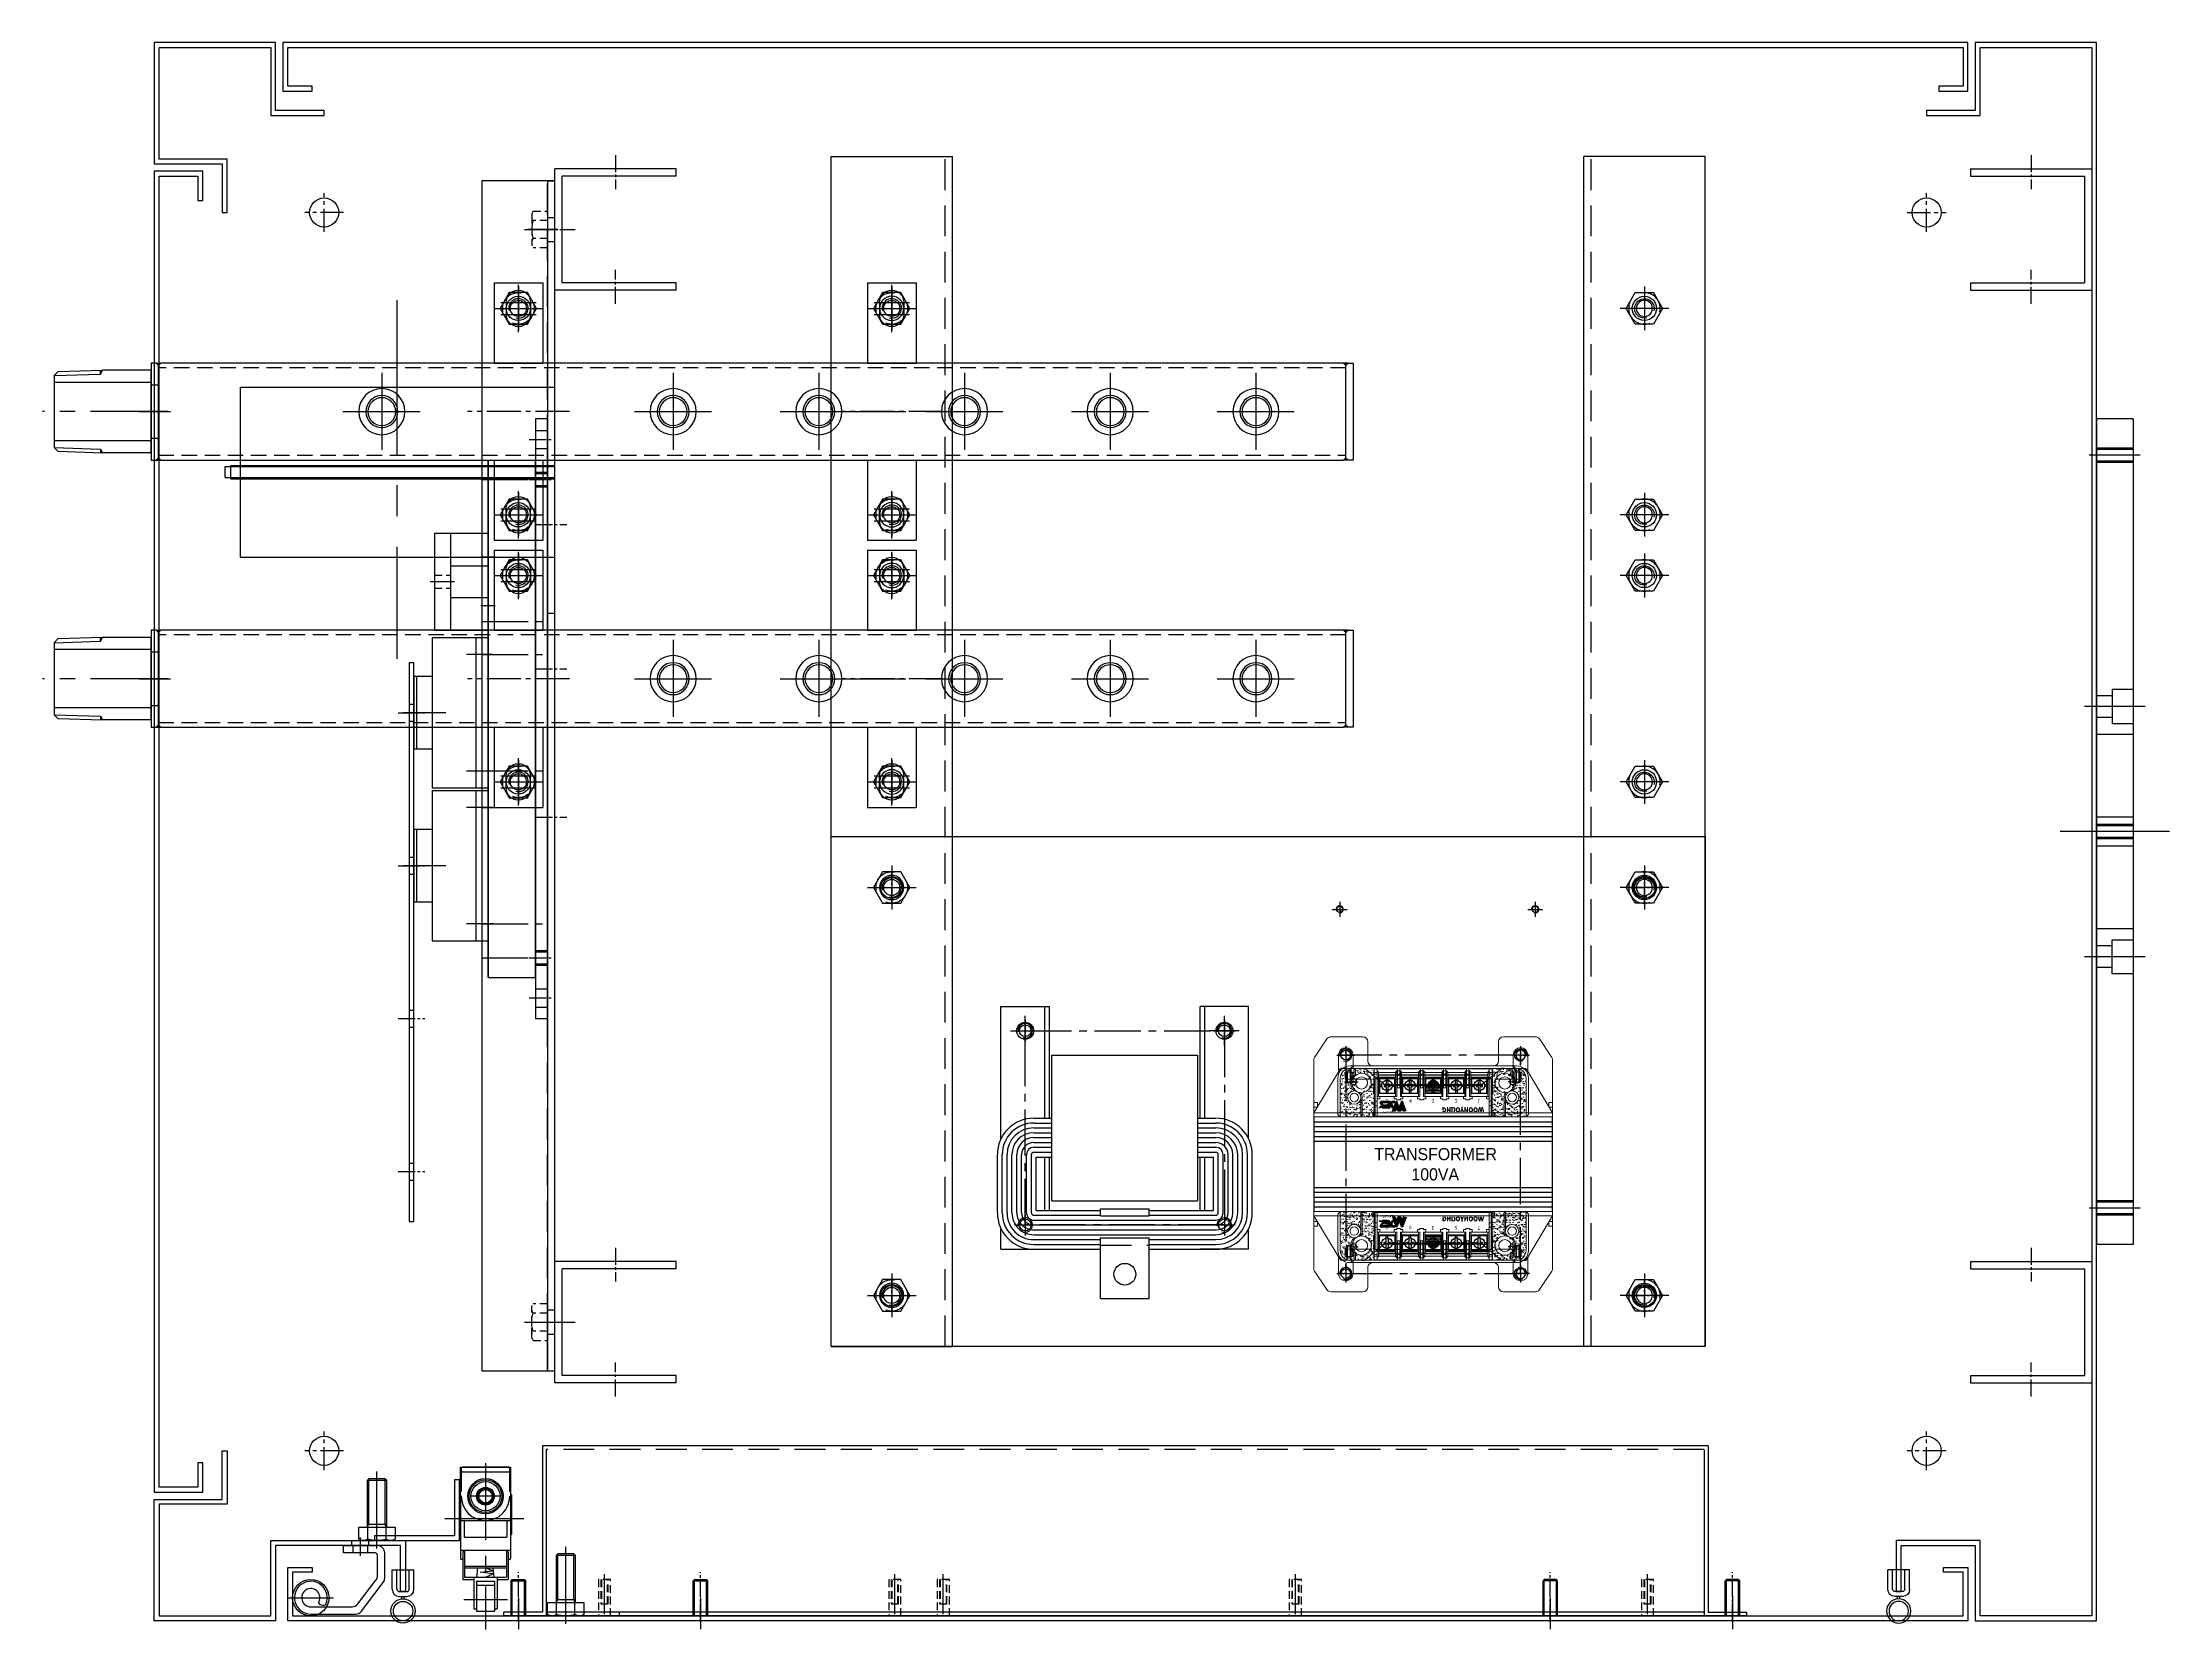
# Model space of a CAD drawing. Header units: millimetres. Extents: x 24815 to 37444, y -10619 to 6020.
# Drawn here: x 35569 to 36445, y 2099 to 2752 of the extents above; entities that cross this region are included whole.
import ezdxf

# ---------------------------------------------------------------- set-up
doc = ezdxf.new("R2010")
doc.units = ezdxf.units.MM
for name, pattern in [('CENTER', [50.8, 31.75, -6.35, 6.35, -6.35]), ('CENTER1', [10, 7, -1, 1, -1]), ('CENTER2', [28.575, 19.05, -3.175, 3.175, -3.175]), ('CENTERX2', [101.6, 63.5, -12.7, 12.7, -12.7]), ('HIDDEN', [9.525, 6.35, -3.175]), ('HIDDEN2', [4.7625, 3.175, -1.5875]), ('HIDDENX2', [19.05, 12.7, -6.35])]:
    doc.linetypes.add(name, pattern=pattern)
for name, color, linetype in [('1', 1, 'CENTER'), ('4', 7, 'Continuous'), ('______', 7, 'Continuous'), ('CEN', 1, 'CENTER'), ('CENTER', 1, 'CENTER'), ('D', 3, 'Continuous'), ('HIDDEN', 2, 'HIDDEN'), ('O', 7, 'Continuous'), ('SLD-0', 7, 'Continuous'), ('THIN', 3, 'Continuous')]:
    doc.layers.add(name, color=color, linetype=linetype)
doc.layers.add('case', color=3, linetype='Continuous', lineweight=30)
doc.layers.add('외형선', color=3, linetype='Continuous', lineweight=30)
doc.styles.add('H', font='')
doc.styles.get("Standard").update_dxf_attribs({"font": 'ISOCP.SHX', "bigfont": 'WHGTXT.SHX'})
doc.styles.get('H').set_extended_font_data('Dotum')

# ---------------------------------------------------------------- blocks, each defined once
blk = doc.blocks.new('LIMIT SWITCH-T')
at = {"linetype": 'Continuous'}
for p, q in [((-12, -10.3), (-12, 10.3)), ((-12, 9.57), (-12, -9.43)), ((-2, 10.07), (-11.5, 10.07)), ((-2, -9.93), (-11.5, -9.93))]:
    blk.add_line(p, q, dxfattribs=at)
blk.add_line((-10, -9.5), (-10, 9.5))
at = {"color": 7}
for p, q in [((34.3, 4.86), (34.3, 9.3)), ((33.3, -8.6), (33.3, 8.6)), ((46.43, 3.73), (46.43, 4.86)), ((47.3, -3.73), (47.3, 3.73)), ((34.3, -9.3), (34.3, -4.86)), ((46.43, -4.86), (46.43, -3.73))]:
    blk.add_line(p, q, dxfattribs=at)
at = {"linetype": 'Continuous'}
for radius in [7.25, 6.75, 6, 3.65, 3.2, 2.75]:
    blk.add_circle((0, 0), radius, dxfattribs=at)
for centre, radius, start, end in [((-9.5, 9.5), 0.5, 90, 180), ((0, 0), 10, 270, 90), ((-9.5, -9.5), 0.5, 180, 270)]:
    blk.add_arc(centre, radius, start, end, dxfattribs=at)
at = {"layer": 'CEN', "color": 7, "linetype": 'Continuous'}
for p, q in [((22.89, 9.3), (34.3, 9.3)), ((22.4, 8.6), (33.3, 8.6)), ((33.3, 4.86), (46.43, 4.86)), ((35, 3.73), (47.3, 3.73)), ((22.4, -8.6), (33.3, -8.6)), ((33.3, -4.86), (46.43, -4.86)), ((35, -3.73), (47.3, -3.73)), ((22.89, -9.3), (34.3, -9.3))]:
    blk.add_line(p, q, dxfattribs=at)
at = {"layer": 'CEN'}
for p, q in [((-13.61, 0), (54.88, 0)), ((0, 6.27), (0, -6.27))]:
    blk.add_line(p, q, dxfattribs=at)
at = {"layer": 'D', "color": 7}
for p, q in [((-0.5, 10.75), (-0.5, 10.3)), ((10, -10.37), (10, 10.23)), ((29.5, -8.6), (29.5, 8.6)), ((33.3, 3.52), (29.5, 3.1)), ((30.78, 2.89), (29.5, 0)), ((31.23, -2.23), (30.78, 2.89)), ((32.01, 3.05), (31.23, -2.23)), ((33.3, 0), (32.01, 3.05)), ((34.3, 4.86), (34.3, 8.6)), ((35, -3.73), (35, 3.73)), ((36.7, -3.73), (36.7, 3.73)), ((33.3, -3.52), (29.5, -3.1)), ((34.3, -8.6), (34.3, -4.86)), ((-0.5, -10.3), (-12, -10.3)), ((-0.5, -10.3), (-0.5, -10.75))]:
    blk.add_line(p, q, dxfattribs=at)
at = {"layer": 'D', "color": 1, "linetype": 'CENTER'}
for p, q in [((9.3, 15.75), (9.3, -15.75)), ((42.63, 9.02), (42.63, -8.86))]:
    blk.add_line(p, q, dxfattribs=at)
at = {"layer": 'D', "color": 0}
blk.add_line((29, 8.5), (29, -8.5), dxfattribs=at)
at = {"layer": 'O'}
for p, q in [((-12, 10.3), (25.7, 10.3)), ((-0.5, 10.75), (15.8, 10.75)), ((15.8, 10.3), (15.8, 10.75)), ((16.8, -8.75), (16.8, 8.75)), ((-0.5, -10.3), (25.7, -10.3)), ((-0.5, -10.75), (15.8, -10.75)), ((15.8, -10.75), (15.8, -10.3))]:
    blk.add_line(p, q, dxfattribs=at)
at = {"layer": 'O', "color": 7}
for p, q in [((22.4, 10.3), (22.4, -10.3)), ((22.89, 9.3), (22.89, 8.6)), ((26, 10), (26, 9.5)), ((26, 9.5), (26, 9.3)), ((10, 8.75), (16.8, 8.75)), ((10, -8.75), (16.8, -8.75)), ((22.89, -8.6), (22.89, -9.3)), ((26, -9.3), (26, -10))]:
    blk.add_line(p, q, dxfattribs=at)
at = {"layer": 'O'}
for centre, start, end in [((25.7, 10), 0, 90), ((25.7, -10), 270, 0)]:
    blk.add_arc(centre, 0.3, start, end, dxfattribs=at)
blk = doc.blocks.new('756trasdfasdfadf')
at = {"color": 140}
for p, q in [((-17092.17, 15233.57), (-17142.17, 15233.57)), ((-17092.17, 15233.57), (-17142.17, 15233.57)), ((-17142.17, 15183.57), (-17142.17, 15233.57)), ((-17092.17, 15233.57), (-17142.17, 15233.57)), ((-17092.17, 15233.57), (-17142.17, 15233.57)), ((-17142.17, 15183.57), (-17142.17, 15233.57)), ((-17092.17, 15230.57), (-17092.17, 15233.57)), ((-17092.17, 15230.57), (-17092.17, 15233.57)), ((-17092.17, 15230.57), (-17092.17, 15233.57)), ((-17092.17, 15230.57), (-17092.17, 15233.57)), ((-17092.17, 15230.57), (-17139.17, 15230.57)), ((-17092.17, 15230.57), (-17139.17, 15230.57)), ((-17139.17, 15186.57), (-17139.17, 15230.57)), ((-17092.17, 15230.57), (-17139.17, 15230.57)), ((-17092.17, 15230.57), (-17139.17, 15230.57)), ((-17139.17, 15186.57), (-17139.17, 15230.57)), ((-17142.17, 15183.57), (-17142.17, 15185.57)), ((-17142.17, 15183.57), (-17142.17, 15185.57)), ((-17142.17, 15183.57), (-17142.17, 15185.57)), ((-17142.17, 15183.57), (-17142.17, 15185.57)), ((-17092.17, 15183.57), (-17142.17, 15183.57)), ((-17092.17, 15183.57), (-17142.17, 15183.57)), ((-17092.17, 15183.57), (-17142.17, 15183.57)), ((-17092.17, 15183.57), (-17142.17, 15183.57)), ((-17092.17, 15186.57), (-17139.17, 15186.57)), ((-17092.17, 15186.57), (-17139.17, 15186.57)), ((-17092.17, 15186.57), (-17139.17, 15186.57)), ((-17092.17, 15186.57), (-17139.17, 15186.57)), ((-17092.17, 15183.57), (-17092.17, 15186.57)), ((-17092.17, 15183.57), (-17092.17, 15186.57)), ((-17092.17, 15183.57), (-17092.17, 15186.57)), ((-17092.17, 15183.57), (-17092.17, 15186.57))]:
    blk.add_line(p, q, dxfattribs=at)
at = {"color": 1, "linetype": 'CENTER1'}
for p, q in [((-17117.17, 15239.16), (-17117.17, 15225.24)), ((-17117.17, 15239.16), (-17117.17, 15225.24)), ((-17147.76, 15208.57), (-17133.84, 15208.57)), ((-17147.76, 15208.57), (-17133.84, 15208.57)), ((-17117.17, 15177.98), (-17117.17, 15191.9)), ((-17117.17, 15177.98), (-17117.17, 15191.9))]:
    blk.add_line(p, q, dxfattribs=at)
blk = doc.blocks.new('A$C0C3B50F3')
at = {"color": 1, "linetype": 'CENTER1'}
blk.add_line((0, -2.28), (0, 18.05), dxfattribs=at)
for p, q in [((-3, 14.39), (-2.5, 15)), ((-3, 14.39), (3, 14.39)), ((-3, 0), (-3, 14.39)), ((-2.5, 15), (2.5, 15)), ((2.5, 15), (3, 14.39)), ((3, 0), (3, 14.39)), ((3, 0), (-3, 0))]:
    blk.add_line(p, q)
at = {"color": 3}
for p, q in [((-2.5, 0), (-2.5, 15)), ((2.5, 0), (2.5, 15))]:
    blk.add_line(p, q, dxfattribs=at)
blk = doc.blocks.new('caw334rtw34tf45')
at = {"color": 2, "linetype": 'HIDDEN2'}
for p, q in [((4143.25, 33223.64), (4128.25, 33223.64)), ((4128.25, 33223.64), (4128.25, 33218.64)), ((4128.25, 33218.64), (4143.25, 33218.64)), ((4143.25, 33222.64), (4133.25, 33222.64)), ((4133.25, 33222.64), (4133.25, 33219.64)), ((4143.25, 33222.39), (4133.25, 33222.39)), ((4133.25, 33219.89), (4143.25, 33219.89)), ((4133.25, 33219.64), (4143.25, 33219.64)), ((4143.25, 33218.64), (4143.25, 33223.64))]:
    blk.add_line(p, q, dxfattribs=at)
at = {"color": 1, "linetype": 'CENTER', "ltscale": 2}
blk.add_line((4129.02, 33221.14), (4145.4, 33221.14), dxfattribs=at)
blk = doc.blocks.new('A$C6DC91A1C')
at = {"color": 140}
for p, q in [((-3, -25), (-3, 25)), ((-3, -25), (-3, 25)), ((-3, 25), (47, 25)), ((-3, 25), (-1, 25)), ((-3, 25), (-1, 25)), ((-3, -25), (-3, 25)), ((-3, -25), (-3, 25)), ((-3, 25), (47, 25)), ((-3, 25), (-1, 25)), ((-3, 25), (-1, 25)), ((0, -25), (0, 22)), ((0, -25), (0, 22)), ((0, 22), (44, 22)), ((0, -25), (0, 22)), ((0, -25), (0, 22)), ((0, 22), (44, 22)), ((44, -25), (44, 22)), ((44, -25), (44, 22)), ((44, -25), (44, 22)), ((44, -25), (44, 22)), ((47, -25), (47, 25)), ((47, -25), (47, 25)), ((47, -25), (47, 25)), ((47, -25), (47, 25)), ((-3, -25), (0, -25)), ((-3, -25), (0, -25)), ((-3, -25), (0, -25)), ((-3, -25), (0, -25)), ((44, -25), (47, -25)), ((44, -25), (47, -25)), ((44, -25), (47, -25)), ((44, -25), (47, -25))]:
    blk.add_line(p, q, dxfattribs=at)
at = {"color": 1, "linetype": 'CENTER1'}
for p, q in [((-8.59, 0), (5.33, 0)), ((-8.59, 0), (5.33, 0)), ((52.59, 0), (38.67, 0)), ((52.59, 0), (38.67, 0))]:
    blk.add_line(p, q, dxfattribs=at)
blk = doc.blocks.new('TTYU')
at = {"color": 2, "linetype": 'HIDDENX2'}
blk.add_lwpolyline([(-49709.55, 19626.02), (-49702.04, 19626.02), (-49698.29, 19632.52), (-49702.04, 19639.02), (-49709.55, 19639.02), (-49713.3, 19632.52), (-49709.55, 19626.02)], dxfattribs=at)
blk.add_circle((-49705.79, 19632.52), 6.5, dxfattribs=at)
blk.add_circle((-49705.79, 19632.52), 3.32)
at = {"layer": 'CENTER'}
for p, q in [((-49705.79, 19641.52), (-49705.79, 19623.52)), ((-49715.8, 19632.52), (-49695.79, 19632.52))]:
    blk.add_line(p, q, dxfattribs=at)
at = {"layer": 'THIN'}
blk.add_arc((-49705.79, 19632.52), 4, 255, 195, dxfattribs=at)
blk = doc.blocks.new('i5thagdfvgsafadsfsdf')
at = {"color": 4}
for p, q in [((14512.22, 10529.27), (14462.22, 10529.27)), ((14462.22, 10039.27), (14462.22, 10529.27)), ((14512.22, 10039.27), (14512.22, 10529.27)), ((14512.22, 10039.27), (14462.22, 10039.27)), ((14512.22, 10039.27), (14462.22, 10039.27))]:
    blk.add_line(p, q, dxfattribs=at)
for centre in [(14487.22, 10466.77), (14487.22, 10381.77), (14487.22, 10356.77), (14487.22, 10271.77), (14487.22, 10228.27), (14487.22, 10060.27)]:
    blk.add_circle(centre, 5, dxfattribs=at)
at = {"layer": 'HIDDEN', "color": 2, "linetype": 'HIDDENX2'}
blk.add_line((14465.22, 10039.27), (14465.22, 10529.27), dxfattribs=at)
at = {"extrusion": (0, 0, -1), "zscale": -1}
for p in [(35218.58, -9165.75), (35218.58, -9250.75), (35218.58, -9275.75), (35218.58, -9360.75), (35218.58, -9404.25), (35218.58, -9572.25)]:
    blk.add_blockref('TTYU', p, dxfattribs=at)
blk = doc.blocks.new('ASDHREWHREJJJ')
for p, q in [((14491.89, -8468.07), (14488.89, -8468.07)), ((14491.89, -8470.07), (14488.89, -8470.07)), ((14489.89, -8467.05), (14489.89, -8468.07)), ((14490.89, -8467.05), (14490.89, -8468.07)), ((14485.89, -8471.07), (14485.89, -8479.07)), ((14494.89, -8479.07), (14485.89, -8479.07)), ((14487.89, -8471.07), (14487.89, -8479.07)), ((14492.89, -8471.07), (14492.89, -8479.07)), ((14494.89, -8471.07), (14494.89, -8479.07))]:
    blk.add_line(p, q)
for radius in [5, 4]:
    blk.add_circle((14490.39, -8462.07), radius)
for centre, radius, start, end in [((14488.89, -8471.07), 3, 90, 180), ((14488.89, -8471.07), 1, 90, 180), ((14491.89, -8471.07), 3, 0, 90), ((14491.89, -8471.07), 1, 0, 90)]:
    blk.add_arc(centre, radius, start, end)
blk = doc.blocks.new('DETADGAG')
at = {"color": 1}
for points in [[(-14968.32, -13088.8, 3.321213), (-14974.54, -13092.92), (-14956.07, -13092.92, 0.234242), (-14953.69, -13091.74), (-14944.7, -13079.92, 0.164054), (-14944.09, -13078.11), (-14944.09, -13077.72), (-14944.09, -13067.72, 0.414214), (-14947.09, -13064.72)], [(-14947.15, -13077.72, 0.052353), (-14947.09, -13077.39), (-14947.09, -13068.72, 0.414214), (-14948.09, -13067.72), (-14961.09, -13067.72), (-14961.09, -13064.72), (-14947.09, -13064.72)], [(-14968.32, -13088.8, -0.366304), (-14969.47, -13089.39), (-14970.46, -13089.15, -0.474617), (-14971.14, -13087.75, 3.431067), (-14974.54, -13089.92), (-14957.56, -13089.92, 0.234242), (-14955.17, -13088.74), (-14947.7, -13078.91, 0.11075), (-14947.15, -13077.72)]]:
    blk.add_lwpolyline(points, format="xyb", dxfattribs=at)
blk.add_circle((-14974.54, -13086.17), 7.5, dxfattribs=at)
at = {"layer": '1', "color": 1}
blk.add_line((-14983.91, -13086.17), (-14965.16, -13086.17), dxfattribs=at)
at = {"layer": '4', "color": 1, "linetype": 'HIDDEN2'}
for p, q in [((-14957.09, -13067.72), (-14957.09, -13064.72)), ((-14951.09, -13067.72), (-14951.09, -13064.72))]:
    blk.add_line(p, q, dxfattribs=at)
blk = doc.blocks.new('M8_20')
for p, q in [((-437.31, -18094.18, 0), (-445.31, -18094.18, 0)), ((-437.31, -18112.34, 0), (-445.31, -18112.34, 0)), ((-445.06, -18118.43, 0), (-445.06, -18113.51, 0)), ((-437.55, -18118.43, 0), (-437.55, -18113.51, 0)), ((-435.68, -18119.01, 0), (-446.94, -18119.01, 0))]:
    blk.add_line(p, q)
at = {"elevation": 0}
blk.add_lwpolyline([(-437.31, -18113.51), (-437.31, -18094.18), (-437.98, -18093.51), (-444.63, -18093.51), (-445.31, -18094.18), (-445.31, -18113.51)], dxfattribs=at)
blk.add_lwpolyline([(-433.8, -18113.51), (-433.8, -18118.43, -0.309401), (-437.55, -18118.43, -0.154701), (-445.06, -18118.43, -0.309401), (-448.81, -18118.43), (-448.81, -18113.51), (-433.8, -18113.51)], format="xyb", dxfattribs=at)
at = {"layer": 'CENTER'}
blk.add_line((-441.31, -18122.31, 0), (-441.31, -18090.51, 0), dxfattribs=at)
at = {"layer": 'THIN', "elevation": 0}
for points in [[(-445.31, -18113.51), (-444.63, -18112.34), (-444.63, -18093.51)], [(-437.31, -18113.51), (-437.98, -18112.34), (-437.98, -18093.51)]]:
    blk.add_lwpolyline(points, dxfattribs=at)
blk = doc.blocks.new('QEAdszgf')
at = {"color": 1}
for p, q in [((-14913.64, -13037.97), (-14913.64, -13060.97)), ((-14911.64, -13037.97), (-14913.64, -13037.97)), ((-14911.64, -13062.97), (-14911.64, -13037.97)), ((-14913.64, -13060.97), (-14946.64, -13060.97)), ((-14946.64, -13060.97), (-14946.64, -13062.97)), ((-14946.64, -13062.97), (-14911.64, -13062.97))]:
    blk.add_line(p, q, dxfattribs=at)
at = {"color": 1, "linetype": 'CENTER', "ltscale": 3}
blk.add_line((-14907.64, -13053.97), (-14917.64, -13053.97), dxfattribs=at)
blk = doc.blocks.new('A$C6B021DFF')
at = {"color": 1, "linetype": 'CENTER2', "ltscale": 0.5}
for p, q in [((70, 572), (70, 588)), ((730, 572), (730, 588)), ((78, 580), (62, 580)), ((722, 580), (738, 580)), ((70, 62), (70, 78)), ((730, 62), (730, 78)), ((78, 70), (62, 70)), ((738, 70), (722, 70))]:
    blk.add_line(p, q, dxfattribs=at)
at = {"color": 3}
for p, q in [((81.45, 30.95), (81.45, 33)), ((84.95, 26.79), (84.95, 34.24)), ((88.45, 30.95), (88.45, 33))]:
    blk.add_line(p, q, dxfattribs=at)
for points in [[(750, 622), (730, 622), (730, 620), (752, 620), (752, 648), (798, 648), (798, 2), (752, 2), (752, 33), (717.5, 33), (717.5, 12), (719.5, 12), (719.5, 31), (750, 31), (750, 0), (800, 0), (800, 650), (750, 650)], [(737, 22), (747, 22), (747, 0), (55, 0), (55, 22), (65, 22), (65, 20), (57, 20), (57, 2), (745, 2), (745, 20), (737, 20)]]:
    blk.add_lwpolyline(points, close=True, dxfattribs=at)
at = {"color": 3, "ltscale": 10}
for centre in [(70, 580), (730, 580), (70, 70), (730, 70)]:
    blk.add_circle(centre, 6, dxfattribs=at)
at = {"layer": '______', "color": 3, "ltscale": 10}
blk.add_lwpolyline([(18, 585), (20, 585), (20, 597), (0, 597), (0, 53), (20, 53), (20, 65), (18, 65), (18, 55), (2, 55), (2, 595), (18, 595), (18, 585), (20, 585)], dxfattribs=at)
at = {"layer": '외형선', "lineweight": -3}
for points in [[(70, 622), (50, 622), (50, 650), (0, 650), (0, 600), (28, 600), (28, 580), (30, 580), (30, 602), (2, 602), (2, 648), (48, 648), (48, 620), (70, 620), (70, 622)], [(65, 630), (65, 632), (55, 632), (55, 648), (745, 648), (745, 632), (735, 632), (735, 630), (747, 630), (747, 650), (53, 650), (53, 630), (65, 630)]]:
    blk.add_lwpolyline(points, dxfattribs=at)
blk.add_lwpolyline([(101.5, 31), (50, 31), (50, 0), (0, 0), (0, 50), (28, 50), (28, 70), (30, 70), (30, 48), (2, 48), (2, 2), (48, 2), (48, 33), (103.5, 33), (103.5, 12), (101.5, 12)], close=True, dxfattribs=at)
for name, p in [('756trasdfasdfadf', (17307.17, -14635.57)), ('756trasdfasdfadf', (17307.17, -15085.57)), ('M8_20', (533.06, 18152.01, 0)), ('QEAdszgf', (15037.34, 13095.97)), ('DETADGAG', (15039.04, 13095.67)), ('M8_20', (610.81, 18121.01, 0)), ('A$C0C3B50F3', (150, 2)), ('A$C0C3B50F3', (150, 2)), ('A$C0C3B50F3', (225, 2)), ('A$C0C3B50F3', (225, 2))]:
    blk.add_blockref(name, p)
at = {"ltscale": 10, "rotation": 270}
for p in [(773, 595), (773, 145)]:
    blk.add_blockref('A$C6DC91A1C', p, dxfattribs=at)
at = {"rotation": 270}
blk.add_blockref('LIMIT SWITCH-T', (136.45, 51.3), dxfattribs=at)
at = {"color": 4, "rotation": 180}
blk.add_blockref('ASDHREWHREJJJ', (14592.89, -8458.07), dxfattribs=at)
at = {"color": 1, "linetype": 'CENTER2', "rotation": 90}
for p in [(33406.64, -4126.25), (33406.64, -4126.25), (33526.14, -4126.25), (33526.14, -4126.25), (33546.14, -4126.25), (33546.14, -4126.25), (33691.14, -4126.25), (33691.14, -4126.25), (33836.14, -4126.25), (33836.14, -4126.25)]:
    blk.add_blockref('caw334rtw34tf45', p, dxfattribs=at)
at = {"xscale": -1}
for p in [(575, 2), (575, 2), (650, 2), (650, 2)]:
    blk.add_blockref('A$C0C3B50F3', p, dxfattribs=at)
at = {"color": 4, "xscale": -1, "rotation": 180}
blk.add_blockref('ASDHREWHREJJJ', (-13771.89, -8458.07), dxfattribs=at)
at = {"layer": '______', "xscale": -1}
blk.add_blockref('i5thagdfvgsafadsfsdf', (14790.98, -9926.27), dxfattribs=at)
at = {"layer": '______'}
blk.add_blockref('i5thagdfvgsafadsfsdf', (-13873.46, -9926.27), dxfattribs=at)
blk = doc.blocks.new('A$C6E964A93')
at = {"color": 4}
for p, q in [((490.01, 70), (9.9, 70)), ((9.9, 70), (9.9, 1.6)), ((11.5, 68.4), (11.5, 0)), ((488.41, 68.4), (488.41, 60)), ((490.01, 70), (490.01, 1.6)), ((488.41, 60), (488.41, 0)), ((9.9, 1.6), (-6, 1.6)), ((-6, 0), (-6, 1.6)), ((11.5, 0), (-6, 0)), ((488.41, 1.6), (11.5, 1.6)), ((488.41, 0), (11.5, 0)), ((41.5, 1.6), (41.5, 0)), ((490.01, 1.6), (505.91, 1.6)), ((505.91, 0), (505.91, 1.6)), ((505.91, 0), (488.41, 0))]:
    blk.add_line(p, q, dxfattribs=at)
at = {"layer": 'CENTER', "color": 1, "linetype": 'CENTER'}
for p, q in [((0, 7.43), (0, -5.44)), ((75, 7.43), (75, -5.44)), ((425, 7.43), (425, -5.44)), ((500, 8.23), (500, -5.44))]:
    blk.add_line(p, q, dxfattribs=at)
at = {"layer": 'HIDDEN', "color": 2, "linetype": 'HIDDENX2'}
blk.add_line((488.41, 68.5), (11.5, 68.5), dxfattribs=at)
blk = doc.blocks.new('SW_CENTERMARKSYMBOL_5')
at = {"layer": 'SLD-0', "color": 0}
for p, q in [((-0.67, 0), (-1.17, 0)), ((0, 0), (-0.33, 0)), ((0, 0.67), (0, 1.17)), ((0, 0), (0, 0.33)), ((0, 0), (0, -0.33)), ((0, 0), (0.33, 0)), ((0.67, 0), (1.17, 0)), ((0, -0.67), (0, -1.17))]:
    blk.add_line(p, q, dxfattribs=at)
blk = doc.blocks.new('SW_CENTERMARKSYMBOL_6')
at = {"layer": 'SLD-0', "color": 0}
for p, q in [((-0.67, 0), (-1.17, 0)), ((0, 0), (-0.33, 0)), ((0, 0.67), (0, 1.17)), ((0, 0), (0, 0.33)), ((0, 0), (0, -0.33)), ((0, 0), (0.33, 0)), ((0.67, 0), (1.17, 0)), ((0, -0.67), (0, -1.17))]:
    blk.add_line(p, q, dxfattribs=at)
blk = doc.blocks.new('SW_CENTERMARKSYMBOL_7')
at = {"layer": 'SLD-0', "color": 0}
for p, q in [((-0.67, 0), (-2.2, 0)), ((0, 0), (-0.33, 0)), ((0, 0.67), (0, 2.52)), ((0, 0), (0, 0.33)), ((0, 0), (0, -0.33)), ((0, 0), (0.33, 0)), ((0.67, 0), (2.18, 0)), ((0, -0.67), (0, -2.14))]:
    blk.add_line(p, q, dxfattribs=at)
blk = doc.blocks.new('SW_CENTERMARKSYMBOL_8')
at = {"layer": 'SLD-0', "color": 0}
for p, q in [((-0.67, 0), (-2.14, 0)), ((0, 0), (-0.33, 0)), ((0, 0.67), (0, 2.59)), ((0, 0), (0, 0.33)), ((0, 0), (0, -0.33)), ((0, 0), (0.33, 0)), ((0.67, 0), (2.22, 0)), ((0, -0.67), (0, -2.19))]:
    blk.add_line(p, q, dxfattribs=at)
blk = doc.blocks.new('A$C21DA28FF')
at = {"lineweight": 13}
h = blk.add_hatch(dxfattribs=at)
h.set_pattern_fill('AR-SAND', color=256, style=0)
h.set_pattern_definition([(322.5, (-9910.2325, -16926.5233), (-0.06299336, -1.92682377), [0, -1.52, 0, -1.7, 0, -1.625]), (352.5, (-9910.2325, -16926.5233), (1.7697767, -2.82214607), [0, -0.82, 0, -1.37, 0, -0.525]), (32.5, (-9911.4625, -16926.5233), (3.11414186, -0.00565905), [0, -0.5, 0, -1.8, 0, -2.35]), (42.5, (-9911.4625, -16926.5233), (3.0061266, -0.87767556), [0, -0.25, 0, -1.18, 0, -1.35])])
h.paths.add_polyline_path([(-10.9, 31.68), (-5.27, 31.68, -0.400349), (-7.8, 34.33, -0.414214), (-5.15, 36.98, -0.213263), (-6.65, 40.33), (-8.4, 40.33), (-8.4, 40.33), (-10.9, 40.33)])
h.paths.add_polyline_path([(-10.9, 26.33), (-2.5, 26.33), (-2.5, 31.68), (-5.02, 31.68, -0.023763), (-5.27, 31.68), (-10.9, 31.68)])
h.paths.add_polyline_path([(-5.02, 31.68), (-2.5, 31.68), (-2.5, 34.33, -0.400378)], flags=17)
h.paths.add_polyline_path([(-10.9, 42.33), (-10.9, 40.33), (-8.4, 40.33), (-8.4, 45.33), (-6.4, 45.33), (-6.4, 41.8, -0.127566), (-5.15, 43.68), (-5.15, 46.33), (-6.9, 46.33, 0.414214)])
h.paths.add_polyline_path([(-4.65, 43.45, 0.227278), (-6.15, 40.33), (-5.65, 40.33, -0.998713), (1.35, 40.33), (3, 40.33), (3, 46.33), (-4.65, 46.33)])
h.paths.add_polyline_path([(-5.65, 40.33), (-6.15, 40.33, 0.202016), (-4.94, 37.47, -0.395316), (-2, 34.33), (-2, 31.68), (3, 31.68), (3, 34.33), (3, 40.33), (1.35, 40.33, -1.001289)])
h.paths.add_polyline_path([(-2, 26.33), (3, 26.33), (3, 31.68), (-2, 31.68)])
h = blk.add_hatch(dxfattribs=at)
h.set_pattern_fill('AR-SAND', color=256, style=0)
h.set_pattern_definition([(217.5, (-15076.9825, -16926.5233), (0.06299336, -1.92682377), [0, -1.52, 0, -1.7, 0, -1.625]), (187.5, (-15076.9825, -16926.5233), (-1.7697767, -2.82214607), [0, -0.82, 0, -1.37, 0, -0.525]), (147.5, (-15075.7525, -16926.5233), (-3.11414186, -0.00565905), [0, -0.5, 0, -1.8, 0, -2.35]), (137.5, (-15075.7525, -16926.5233), (-3.0061266, -0.87767556), [0, -0.25, 0, -1.18, 0, -1.35])])
h.paths.add_polyline_path([(65.6, 31.68), (59.98, 31.68, 0.400349), (62.5, 34.33, 0.414214), (59.85, 36.98, 0.213263), (61.35, 40.33), (63.1, 40.33), (63.1, 40.33), (65.6, 40.33)])
h.paths.add_polyline_path([(65.6, 26.33), (57.2, 26.33), (57.2, 31.68), (59.73, 31.68, 0.023763), (59.98, 31.68), (65.6, 31.68)])
h.paths.add_polyline_path([(59.73, 31.68), (57.2, 31.68), (57.2, 34.33, 0.400378)], flags=17)
h.paths.add_polyline_path([(65.6, 42.33), (65.6, 40.33), (63.1, 40.33), (63.1, 45.33), (61.1, 45.33), (61.1, 41.8, 0.127566), (59.85, 43.68), (59.85, 46.33), (61.6, 46.33, -0.414214)])
h.paths.add_polyline_path([(59.35, 43.45, -0.227278), (60.85, 40.33), (60.35, 40.33, 0.998713), (53.35, 40.33), (51.7, 40.33), (51.7, 46.33), (59.35, 46.33)])
h.paths.add_polyline_path([(60.35, 40.33), (60.85, 40.33, -0.202016), (59.65, 37.47, 0.395316), (56.7, 34.33), (56.7, 31.68), (51.7, 31.68), (51.7, 34.33), (51.7, 40.33), (53.35, 40.33, 1.001289)])
h.paths.add_polyline_path([(56.7, 26.33), (51.7, 26.33), (51.7, 31.68), (56.7, 31.68)])
h = blk.add_hatch(dxfattribs=at)
h.set_pattern_fill('AR-SAND', color=256, scale=0.3, style=0)
h.set_pattern_definition([(322.5, (-9922.82043, -17158.2186), (-0.018898007, -0.578047131), [0, -0.456, 0, -0.51, 0, -0.4875]), (352.5, (-9922.8204, -17158.2186), (0.530933012, -0.84664382), [0, -0.246, 0, -0.411, 0, -0.1575]), (32.5, (-9923.18943, -17158.2186), (0.934242559, -0.001697716), [0, -0.15, 0, -0.54, 0, -0.705]), (42.5, (-9923.1894, -17158.2186), (0.90183798, -0.26330267), [0, -0.075, 0, -0.354, 0, -0.405])])
h.paths.add_polyline_path([(24.35, 38.48), (30.35, 38.48), (27.35, 41.48)])
h = blk.add_hatch(dxfattribs=at)
h.set_pattern_fill('AR-SAND', color=256, scale=0.3, style=0)
h.set_pattern_definition([(322.5, (-9922.50545, -17158.8675), (-0.018898007, -0.578047131), [0, -0.456, 0, -0.51, 0, -0.4875]), (352.5, (-9922.50545, -17158.8675), (0.530933012, -0.84664382), [0, -0.246, 0, -0.411, 0, -0.1575]), (32.5, (-9922.87445, -17158.8675), (0.934242559, -0.001697716), [0, -0.15, 0, -0.54, 0, -0.705]), (42.5, (-9922.87445, -17158.8675), (0.90183798, -0.26330267), [0, -0.075, 0, -0.354, 0, -0.405])])
h.paths.add_polyline_path([(24.35, 37.28), (30.35, 37.28), (30.35, 37.88), (24.35, 37.88)])
h.paths.add_polyline_path([(24.35, 36.08), (30.35, 36.08), (30.35, 36.68), (24.35, 36.68)])
for points in [[(6.51, 29.95, 0.29449), (6.9, 30.2), (7, 30.43, 0.106707), (7.04, 30.6), (7.04, 30.9, 0.196829), (6.91, 31.2), (6.04, 32.08, -0.665283), (6.09, 32.2), (7.61, 32.2), (7.83, 32.69), (5.95, 32.69, 0.29449), (5.56, 32.44), (5.5, 32.32, 0.310048), (5.59, 31.84), (6.54, 30.87), (6.54, 30.74, -0.414214), (6.26, 30.45), (5.4, 30.45), (5.1, 29.95)], [(7.06, 30.45), (6.84, 29.95), (8.88, 29.95), (9.19, 29.95), (9.86, 31.04), (10.52, 30.04), (11.11, 30.04), (11.12, 30.04), (10.99, 30.23), (10.13, 31.53), (10.53, 32.2), (11.36, 32.2), (11.53, 32.69), (10.4, 32.69, 0.264116), (10.16, 32.55), (8.9, 30.45)], [(7.97, 32.69), (7.75, 32.2), (9.09, 32.2), (8.71, 31.36), (7.41, 31.36), (7.17, 30.85), (9.03, 30.85), (9.68, 32.29, 0.54501), (9.42, 32.69)], [(12.26, 30.12), (12.8, 28.67), (14.02, 28.67), (14.54, 30.02), (15.05, 28.67), (15.27, 28.67), (14.04, 31.93), (13.37, 30.17), (12.42, 32.69), (12.05, 32.69), (12.62, 31.17), (12.68, 31.32), (13.24, 29.82), (13.13, 29.53), (11.99, 32.54), (11.83, 32.1), (12.41, 30.57), (12.47, 30.72), (13.02, 29.25), (12.9, 28.93), (11.77, 31.92), (11.12, 30.04), (11.12, 30.04), (11.11, 30.04), (10.64, 28.67), (11.75, 28.67)], [(14.27, 32.53), (14.1, 32.08), (14.71, 30.47), (14.77, 30.64), (15.52, 28.67), (15.73, 28.67)], [(14.93, 31.06), (14.99, 31.21), (15.95, 28.67), (16.21, 28.67), (14.69, 32.69), (14.32, 32.69)], [(6.51, -16.29, -0.29449), (6.9, -16.54), (7, -16.77, -0.106707), (7.04, -16.94), (7.04, -17.24, -0.196829), (6.91, -17.54), (6.04, -18.42, 0.665283), (6.09, -18.54), (7.61, -18.54), (7.83, -19.03), (5.95, -19.03, -0.29449), (5.56, -18.78), (5.5, -18.65, -0.310048), (5.59, -18.18), (6.54, -17.2), (6.54, -17.08, 0.414214), (6.26, -16.79), (5.4, -16.79), (5.1, -16.29)], [(7.06, -16.79), (6.84, -16.29), (8.88, -16.29), (9.19, -16.29), (9.86, -17.37), (10.52, -16.38), (11.11, -16.38), (11.12, -16.38), (10.99, -16.57), (10.13, -17.87), (10.53, -18.54), (11.36, -18.54), (11.53, -19.03), (10.4, -19.03, -0.264116), (10.16, -18.89), (8.9, -16.79)], [(7.97, -19.03), (7.75, -18.54), (9.09, -18.54), (8.71, -17.7), (7.41, -17.7), (7.17, -17.19), (9.03, -17.19), (9.68, -18.63, -0.54501), (9.42, -19.03)], [(12.26, -16.46), (12.8, -15.01), (14.02, -15.01), (14.54, -16.36), (15.05, -15.01), (15.27, -15.01), (14.04, -18.27), (13.37, -16.5), (12.42, -19.03), (12.05, -19.03), (12.62, -17.51), (12.68, -17.66), (13.24, -16.16), (13.13, -15.87), (11.99, -18.88), (11.83, -18.44), (12.41, -16.91), (12.47, -17.06), (13.02, -15.59), (12.9, -15.27), (11.77, -18.26), (11.12, -16.38), (11.12, -16.38), (11.11, -16.38), (10.64, -15.01), (11.75, -15.01)], [(14.27, -18.87), (14.1, -18.42), (14.71, -16.8), (14.77, -16.98), (15.52, -15.01), (15.73, -15.01)], [(14.93, -17.4), (14.99, -17.55), (15.95, -15.01), (16.21, -15.01), (14.69, -19.03), (14.32, -19.03)]]:
    blk.add_hatch(color=256).paths.add_polyline_path(points)
h = blk.add_hatch(color=256)
edge = h.paths.add_edge_path()
edge.add_spline(control_points=[(31.62, 29.44), (31.62, 29.44), (31.82, 29.44), (31.82, 29.44), (31.82, 29.44), (31.82, 28.99), (31.82, 28.99), (31.82, 28.99), (31.1, 28.99), (31.1, 28.99), (31.1, 28.99), (31.1, 30.36), (31.1, 30.36), (31.1, 30.36), (31.53, 30.36), (31.53, 30.36), (32.2, 30.36), (32.78, 29.89), (32.78, 29.14), (32.78, 28.73), (32.58, 28.35), (31.98, 28.35), (31.98, 28.35), (31.25, 28.35), (31.25, 28.35), (31.25, 28.35), (31.12, 28.8), (31.12, 28.8), (31.12, 28.8), (31.85, 28.8), (31.85, 28.8), (31.96, 28.8), (32.24, 28.8), (32.24, 29.18), (32.24, 29.54), (31.99, 29.89), (31.62, 29.91), (31.62, 29.91), (31.62, 29.44), (31.62, 29.44)], knot_values=[0, 0, 0, 0, 1, 1, 1, 2, 2, 2, 3, 3, 3, 4, 4, 4, 5, 5, 5, 6, 6, 6, 7, 7, 7, 8, 8, 8, 9, 9, 9, 10, 10, 10, 11, 11, 11, 12, 12, 12, 13, 13, 13, 13], degree=3, periodic=0)
h = blk.add_hatch(color=256)
edge = h.paths.add_edge_path()
edge.add_spline(control_points=[(32.98, 30.36), (32.98, 30.36), (33.51, 30.36), (33.51, 30.36), (33.51, 30.36), (33.51, 29.76), (33.51, 29.76), (33.51, 29.76), (34.06, 29.09), (34.06, 29.09), (34.06, 29.09), (34.07, 29.09), (34.07, 29.09), (34.07, 29.09), (34.07, 30.36), (34.07, 30.36), (34.07, 30.36), (34.59, 30.36), (34.59, 30.36), (34.59, 30.36), (34.59, 28.35), (34.59, 28.35), (34.59, 28.35), (34.09, 28.35), (34.09, 28.35), (34.09, 28.35), (33.51, 29.03), (33.51, 29.03), (33.51, 29.03), (33.51, 28.35), (33.51, 28.35), (33.51, 28.35), (32.98, 28.35), (32.98, 28.35), (32.98, 28.35), (32.98, 30.36), (32.98, 30.36)], knot_values=[0, 0, 0, 0, 1, 1, 1, 2, 2, 2, 3, 3, 3, 4, 4, 4, 5, 5, 5, 6, 6, 6, 7, 7, 7, 8, 8, 8, 9, 9, 9, 10, 10, 10, 11, 11, 11, 12, 12, 12, 12], degree=3, periodic=0)
h = blk.add_hatch(color=256)
edge = h.paths.add_edge_path()
edge.add_spline(control_points=[(34.89, 30.36), (34.89, 30.36), (35.74, 30.36), (35.74, 30.36), (36.33, 30.36), (36.54, 30), (36.54, 29.53), (36.54, 29.11), (36.37, 28.72), (36.19, 28.35), (36.19, 28.35), (35.62, 28.35), (35.62, 28.35), (35.74, 28.61), (36, 29.1), (36, 29.53), (36, 29.91), (35.71, 29.91), (35.61, 29.91), (35.61, 29.91), (35.41, 29.91), (35.41, 29.91), (35.41, 29.91), (35.41, 28.35), (35.41, 28.35), (35.41, 28.35), (34.89, 28.35), (34.89, 28.35), (34.89, 28.35), (34.89, 30.36), (34.89, 30.36)], knot_values=[0, 0, 0, 0, 1, 1, 1, 2, 2, 2, 3, 3, 3, 4, 4, 4, 5, 5, 5, 6, 6, 6, 7, 7, 7, 8, 8, 8, 9, 9, 9, 10, 10, 10, 10], degree=3, periodic=0)
h = blk.add_hatch(color=256)
edge = h.paths.add_edge_path(flags=16)
edge.add_spline(control_points=[(37.54, 30.4), (36.92, 30.4), (36.63, 29.64), (36.63, 29.11), (36.63, 28.67), (36.84, 28.31), (37.54, 28.31), (38.25, 28.31), (38.46, 28.67), (38.46, 29.11), (38.46, 29.64), (38.16, 30.4), (37.54, 30.4)], knot_values=[0, 0, 0, 0, 1, 1, 1, 2, 2, 2, 3, 3, 3, 4, 4, 4, 4], degree=3, periodic=0)
edge = h.paths.add_edge_path()
edge.add_spline(control_points=[(37.54, 29.93), (37.74, 29.93), (37.91, 29.5), (37.91, 29.13), (37.91, 28.87), (37.8, 28.78), (37.54, 28.78), (37.29, 28.78), (37.18, 28.87), (37.18, 29.13), (37.18, 29.5), (37.34, 29.93), (37.54, 29.93)], knot_values=[0, 0, 0, 0, 1, 1, 1, 2, 2, 2, 3, 3, 3, 4, 4, 4, 4], degree=3, periodic=0)
h = blk.add_hatch(color=256)
edge = h.paths.add_edge_path()
edge.add_spline(control_points=[(38.98, 29.56), (38.98, 29.56), (38.98, 30.07), (38.98, 30.07), (38.98, 30.17), (38.98, 30.27), (38.95, 30.36), (38.95, 30.36), (39.43, 30.66), (39.43, 30.66), (39.5, 30.52), (39.51, 30.37), (39.51, 30.22), (39.51, 30.22), (39.51, 29.56), (39.51, 29.56), (39.51, 29.56), (40.1, 28.35), (40.1, 28.35), (40.1, 28.35), (39.5, 28.35), (39.5, 28.35), (39.5, 28.35), (39.25, 28.95), (39.25, 28.95), (39.25, 28.95), (38.99, 28.35), (38.99, 28.35), (38.99, 28.35), (38.39, 28.35), (38.39, 28.35), (38.39, 28.35), (38.98, 29.56), (38.98, 29.56)], knot_values=[0, 0, 0, 0, 1, 1, 1, 2, 2, 2, 3, 3, 3, 4, 4, 4, 5, 5, 5, 6, 6, 6, 7, 7, 7, 8, 8, 8, 9, 9, 9, 10, 10, 10, 11, 11, 11, 11], degree=3, periodic=0)
h = blk.add_hatch(color=256)
edge = h.paths.add_edge_path()
edge.add_spline(control_points=[(40.15, 30.36), (40.15, 30.36), (40.67, 30.36), (40.67, 30.36), (40.67, 30.36), (40.67, 29.76), (40.67, 29.76), (40.67, 29.76), (41.23, 29.09), (41.23, 29.09), (41.23, 29.09), (41.23, 29.09), (41.23, 29.09), (41.23, 29.09), (41.23, 30.36), (41.23, 30.36), (41.23, 30.36), (41.76, 30.36), (41.76, 30.36), (41.76, 30.36), (41.76, 28.35), (41.76, 28.35), (41.76, 28.35), (41.26, 28.35), (41.26, 28.35), (41.26, 28.35), (40.67, 29.03), (40.67, 29.03), (40.67, 29.03), (40.67, 28.35), (40.67, 28.35), (40.67, 28.35), (40.15, 28.35), (40.15, 28.35), (40.15, 28.35), (40.15, 30.36), (40.15, 30.36)], knot_values=[0, 0, 0, 0, 1, 1, 1, 2, 2, 2, 3, 3, 3, 4, 4, 4, 5, 5, 5, 6, 6, 6, 7, 7, 7, 8, 8, 8, 9, 9, 9, 10, 10, 10, 11, 11, 11, 12, 12, 12, 12], degree=3, periodic=0)
h = blk.add_hatch(color=256)
edge = h.paths.add_edge_path(flags=16)
edge.add_spline(control_points=[(42.88, 30.4), (42.26, 30.4), (41.97, 29.64), (41.97, 29.11), (41.97, 28.67), (42.18, 28.31), (42.88, 28.31), (43.59, 28.31), (43.79, 28.67), (43.79, 29.11), (43.79, 29.64), (43.5, 30.4), (42.88, 30.4)], knot_values=[0, 0, 0, 0, 1, 1, 1, 2, 2, 2, 3, 3, 3, 4, 4, 4, 4], degree=3, periodic=0)
edge = h.paths.add_edge_path()
edge.add_spline(control_points=[(42.88, 29.93), (43.08, 29.93), (43.25, 29.5), (43.25, 29.13), (43.25, 28.87), (43.14, 28.78), (42.88, 28.78), (42.62, 28.78), (42.51, 28.87), (42.51, 29.13), (42.51, 29.5), (42.68, 29.93), (42.88, 29.93)], knot_values=[0, 0, 0, 0, 1, 1, 1, 2, 2, 2, 3, 3, 3, 4, 4, 4, 4], degree=3, periodic=0)
h = blk.add_hatch(color=256)
edge = h.paths.add_edge_path(flags=16)
edge.add_spline(control_points=[(44.81, 30.4), (44.19, 30.4), (43.89, 29.64), (43.89, 29.11), (43.89, 28.67), (44.1, 28.31), (44.81, 28.31), (45.51, 28.31), (45.72, 28.67), (45.72, 29.11), (45.72, 29.64), (45.43, 30.4), (44.81, 30.4)], knot_values=[0, 0, 0, 0, 1, 1, 1, 2, 2, 2, 3, 3, 3, 4, 4, 4, 4], degree=3, periodic=0)
edge = h.paths.add_edge_path()
edge.add_spline(control_points=[(44.81, 29.93), (45.01, 29.93), (45.17, 29.5), (45.17, 29.13), (45.17, 28.87), (45.07, 28.78), (44.81, 28.78), (44.55, 28.78), (44.44, 28.87), (44.44, 29.13), (44.44, 29.5), (44.61, 29.93), (44.81, 29.93)], knot_values=[0, 0, 0, 0, 1, 1, 1, 2, 2, 2, 3, 3, 3, 4, 4, 4, 4], degree=3, periodic=0)
h = blk.add_hatch(color=256)
edge = h.paths.add_edge_path()
edge.add_spline(control_points=[(46.22, 30.36), (46.22, 30.36), (46.79, 30.36), (46.79, 30.36), (46.79, 30.36), (47.03, 29.19), (47.03, 29.19), (47.03, 29.19), (47.03, 29.19), (47.03, 29.19), (47.03, 29.19), (47.27, 30.36), (47.27, 30.36), (47.27, 30.36), (47.84, 30.36), (47.84, 30.36), (47.84, 30.36), (48.35, 28.35), (48.35, 28.35), (48.35, 28.35), (47.78, 28.35), (47.78, 28.35), (47.78, 28.35), (47.54, 29.62), (47.54, 29.62), (47.54, 29.62), (47.54, 29.62), (47.54, 29.62), (47.54, 29.62), (47.3, 28.35), (47.3, 28.35), (47.3, 28.35), (46.76, 28.35), (46.76, 28.35), (46.76, 28.35), (46.5, 29.61), (46.5, 29.61), (46.5, 29.61), (46.49, 29.61), (46.49, 29.61), (46.49, 29.61), (46.28, 28.35), (46.28, 28.35), (46.28, 28.35), (45.71, 28.35), (45.71, 28.35), (45.71, 28.35), (46.22, 30.36), (46.22, 30.36)], knot_values=[0, 0, 0, 0, 1, 1, 1, 2, 2, 2, 3, 3, 3, 4, 4, 4, 5, 5, 5, 6, 6, 6, 7, 7, 7, 8, 8, 8, 9, 9, 9, 10, 10, 10, 11, 11, 11, 12, 12, 12, 13, 13, 13, 14, 14, 14, 15, 15, 15, 16, 16, 16, 16], degree=3, periodic=0)
h = blk.add_hatch(dxfattribs=at)
h.set_pattern_fill('AR-SAND', color=256, angle=-180, style=0)
h.set_pattern_definition([(142.5, (-2556.0232, 1126.574), (0.0629934, 1.9268238), [0, -1.52, 0, -1.7, 0, -1.625]), (172.5, (-2556.0232, 1126.574), (-1.7697767, 2.822146), [0, -0.82, 0, -1.37, 0, -0.525]), (212.5, (-2554.7932, 1126.574), (-3.1141419, 0.0056591), [0, -0.5, 0, -1.8, 0, -2.35]), (222.5, (-2554.7932, 1126.574), (-3.0061266, 0.8776756), [0, -0.25, 0, -1.18, 0, -1.35])])
h.paths.add_polyline_path([(-10.9, -18.02), (-5.27, -18.02, 0.400349), (-7.8, -20.67, 0.414214), (-5.15, -23.32, 0.213263), (-6.65, -26.67), (-8.4, -26.67), (-8.4, -26.67), (-10.9, -26.67)])
h.paths.add_polyline_path([(-10.9, -12.67), (-2.5, -12.67), (-2.5, -18.02), (-5.02, -18.02, 0.023763), (-5.27, -18.02), (-10.9, -18.02)])
h.paths.add_polyline_path([(-5.02, -18.02), (-2.5, -18.02), (-2.5, -20.67, 0.400378)], flags=17)
h.paths.add_polyline_path([(-10.9, -28.67), (-10.9, -26.67), (-8.4, -26.67), (-8.4, -31.67), (-6.4, -31.67), (-6.4, -28.14, 0.127566), (-5.15, -30.02), (-5.15, -32.67), (-6.9, -32.67, -0.414214)])
h.paths.add_polyline_path([(-4.65, -29.79, -0.227278), (-6.15, -26.67), (-5.65, -26.67, 0.998713), (1.35, -26.67), (3, -26.67), (3, -32.67), (-4.65, -32.67)])
h.paths.add_polyline_path([(-5.65, -26.67), (-6.15, -26.67, -0.202016), (-4.94, -23.81, 0.395316), (-2, -20.67), (-2, -18.02), (3, -18.02), (3, -20.67), (3, -26.67), (1.35, -26.67, 1.001289)])
h.paths.add_polyline_path([(-2, -12.67), (3, -12.67), (3, -18.02), (-2, -18.02)])
h = blk.add_hatch(color=256)
edge = h.paths.add_edge_path()
edge.add_spline(control_points=[(31.62, -15.78), (31.62, -15.78), (31.82, -15.78), (31.82, -15.78), (31.82, -15.78), (31.82, -15.32), (31.82, -15.32), (31.82, -15.32), (31.1, -15.32), (31.1, -15.32), (31.1, -15.32), (31.1, -16.7), (31.1, -16.7), (31.1, -16.7), (31.53, -16.7), (31.53, -16.7), (32.2, -16.7), (32.78, -16.23), (32.78, -15.48), (32.78, -15.07), (32.58, -14.69), (31.98, -14.69), (31.98, -14.69), (31.25, -14.69), (31.25, -14.69), (31.25, -14.69), (31.12, -15.14), (31.12, -15.14), (31.12, -15.14), (31.85, -15.14), (31.85, -15.14), (31.96, -15.14), (32.24, -15.14), (32.24, -15.52), (32.24, -15.88), (31.99, -16.23), (31.62, -16.25), (31.62, -16.25), (31.62, -15.78), (31.62, -15.78)], knot_values=[0, 0, 0, 0, 1, 1, 1, 2, 2, 2, 3, 3, 3, 4, 4, 4, 5, 5, 5, 6, 6, 6, 7, 7, 7, 8, 8, 8, 9, 9, 9, 10, 10, 10, 11, 11, 11, 12, 12, 12, 13, 13, 13, 13], degree=3, periodic=0)
h = blk.add_hatch(color=256)
edge = h.paths.add_edge_path()
edge.add_spline(control_points=[(32.98, -16.7), (32.98, -16.7), (33.51, -16.7), (33.51, -16.7), (33.51, -16.7), (33.51, -16.1), (33.51, -16.1), (33.51, -16.1), (34.06, -15.43), (34.06, -15.43), (34.06, -15.43), (34.07, -15.43), (34.07, -15.43), (34.07, -15.43), (34.07, -16.7), (34.07, -16.7), (34.07, -16.7), (34.59, -16.7), (34.59, -16.7), (34.59, -16.7), (34.59, -14.69), (34.59, -14.69), (34.59, -14.69), (34.09, -14.69), (34.09, -14.69), (34.09, -14.69), (33.51, -15.37), (33.51, -15.37), (33.51, -15.37), (33.51, -14.69), (33.51, -14.69), (33.51, -14.69), (32.98, -14.69), (32.98, -14.69), (32.98, -14.69), (32.98, -16.7), (32.98, -16.7)], knot_values=[0, 0, 0, 0, 1, 1, 1, 2, 2, 2, 3, 3, 3, 4, 4, 4, 5, 5, 5, 6, 6, 6, 7, 7, 7, 8, 8, 8, 9, 9, 9, 10, 10, 10, 11, 11, 11, 12, 12, 12, 12], degree=3, periodic=0)
h = blk.add_hatch(color=256)
edge = h.paths.add_edge_path()
edge.add_spline(control_points=[(34.89, -16.7), (34.89, -16.7), (35.74, -16.7), (35.74, -16.7), (36.33, -16.7), (36.54, -16.34), (36.54, -15.87), (36.54, -15.45), (36.37, -15.06), (36.19, -14.69), (36.19, -14.69), (35.62, -14.69), (35.62, -14.69), (35.74, -14.95), (36, -15.44), (36, -15.86), (36, -16.25), (35.71, -16.25), (35.61, -16.25), (35.61, -16.25), (35.41, -16.25), (35.41, -16.25), (35.41, -16.25), (35.41, -14.69), (35.41, -14.69), (35.41, -14.69), (34.89, -14.69), (34.89, -14.69), (34.89, -14.69), (34.89, -16.7), (34.89, -16.7)], knot_values=[0, 0, 0, 0, 1, 1, 1, 2, 2, 2, 3, 3, 3, 4, 4, 4, 5, 5, 5, 6, 6, 6, 7, 7, 7, 8, 8, 8, 9, 9, 9, 10, 10, 10, 10], degree=3, periodic=0)
h = blk.add_hatch(color=256)
edge = h.paths.add_edge_path(flags=16)
edge.add_spline(control_points=[(37.54, -16.74), (36.92, -16.74), (36.63, -15.98), (36.63, -15.45), (36.63, -15.01), (36.84, -14.65), (37.54, -14.65), (38.25, -14.65), (38.46, -15.01), (38.46, -15.45), (38.46, -15.98), (38.16, -16.74), (37.54, -16.74)], knot_values=[0, 0, 0, 0, 1, 1, 1, 2, 2, 2, 3, 3, 3, 4, 4, 4, 4], degree=3, periodic=0)
edge = h.paths.add_edge_path()
edge.add_spline(control_points=[(37.54, -16.27), (37.74, -16.27), (37.91, -15.83), (37.91, -15.47), (37.91, -15.2), (37.8, -15.12), (37.54, -15.12), (37.29, -15.12), (37.18, -15.2), (37.18, -15.47), (37.18, -15.83), (37.34, -16.27), (37.54, -16.27)], knot_values=[0, 0, 0, 0, 1, 1, 1, 2, 2, 2, 3, 3, 3, 4, 4, 4, 4], degree=3, periodic=0)
h = blk.add_hatch(color=256)
edge = h.paths.add_edge_path()
edge.add_spline(control_points=[(38.98, -15.9), (38.98, -15.9), (38.98, -16.41), (38.98, -16.41), (38.98, -16.51), (38.98, -16.61), (38.95, -16.7), (38.95, -16.7), (39.43, -17), (39.43, -17), (39.5, -16.86), (39.51, -16.71), (39.51, -16.56), (39.51, -16.56), (39.51, -15.9), (39.51, -15.9), (39.51, -15.9), (40.1, -14.69), (40.1, -14.69), (40.1, -14.69), (39.5, -14.69), (39.5, -14.69), (39.5, -14.69), (39.25, -15.29), (39.25, -15.29), (39.25, -15.29), (38.99, -14.69), (38.99, -14.69), (38.99, -14.69), (38.39, -14.69), (38.39, -14.69), (38.39, -14.69), (38.98, -15.9), (38.98, -15.9)], knot_values=[0, 0, 0, 0, 1, 1, 1, 2, 2, 2, 3, 3, 3, 4, 4, 4, 5, 5, 5, 6, 6, 6, 7, 7, 7, 8, 8, 8, 9, 9, 9, 10, 10, 10, 11, 11, 11, 11], degree=3, periodic=0)
h = blk.add_hatch(color=256)
edge = h.paths.add_edge_path()
edge.add_spline(control_points=[(40.15, -16.7), (40.15, -16.7), (40.67, -16.7), (40.67, -16.7), (40.67, -16.7), (40.67, -16.1), (40.67, -16.1), (40.67, -16.1), (41.23, -15.43), (41.23, -15.43), (41.23, -15.43), (41.23, -15.43), (41.23, -15.43), (41.23, -15.43), (41.23, -16.7), (41.23, -16.7), (41.23, -16.7), (41.76, -16.7), (41.76, -16.7), (41.76, -16.7), (41.76, -14.69), (41.76, -14.69), (41.76, -14.69), (41.26, -14.69), (41.26, -14.69), (41.26, -14.69), (40.67, -15.37), (40.67, -15.37), (40.67, -15.37), (40.67, -14.69), (40.67, -14.69), (40.67, -14.69), (40.15, -14.69), (40.15, -14.69), (40.15, -14.69), (40.15, -16.7), (40.15, -16.7)], knot_values=[0, 0, 0, 0, 1, 1, 1, 2, 2, 2, 3, 3, 3, 4, 4, 4, 5, 5, 5, 6, 6, 6, 7, 7, 7, 8, 8, 8, 9, 9, 9, 10, 10, 10, 11, 11, 11, 12, 12, 12, 12], degree=3, periodic=0)
h = blk.add_hatch(color=256)
edge = h.paths.add_edge_path(flags=16)
edge.add_spline(control_points=[(42.88, -16.74), (42.26, -16.74), (41.97, -15.98), (41.97, -15.45), (41.97, -15.01), (42.18, -14.65), (42.88, -14.65), (43.59, -14.65), (43.79, -15.01), (43.79, -15.45), (43.79, -15.98), (43.5, -16.74), (42.88, -16.74)], knot_values=[0, 0, 0, 0, 1, 1, 1, 2, 2, 2, 3, 3, 3, 4, 4, 4, 4], degree=3, periodic=0)
edge = h.paths.add_edge_path()
edge.add_spline(control_points=[(42.88, -16.27), (43.08, -16.27), (43.25, -15.83), (43.25, -15.47), (43.25, -15.2), (43.14, -15.12), (42.88, -15.12), (42.62, -15.12), (42.51, -15.2), (42.51, -15.47), (42.51, -15.83), (42.68, -16.27), (42.88, -16.27)], knot_values=[0, 0, 0, 0, 1, 1, 1, 2, 2, 2, 3, 3, 3, 4, 4, 4, 4], degree=3, periodic=0)
h = blk.add_hatch(color=256)
edge = h.paths.add_edge_path(flags=16)
edge.add_spline(control_points=[(44.81, -16.74), (44.19, -16.74), (43.89, -15.98), (43.89, -15.45), (43.89, -15.01), (44.1, -14.65), (44.81, -14.65), (45.51, -14.65), (45.72, -15.01), (45.72, -15.45), (45.72, -15.98), (45.43, -16.74), (44.81, -16.74)], knot_values=[0, 0, 0, 0, 1, 1, 1, 2, 2, 2, 3, 3, 3, 4, 4, 4, 4], degree=3, periodic=0)
edge = h.paths.add_edge_path()
edge.add_spline(control_points=[(44.81, -16.27), (45.01, -16.27), (45.17, -15.83), (45.17, -15.47), (45.17, -15.2), (45.07, -15.12), (44.81, -15.12), (44.55, -15.12), (44.44, -15.2), (44.44, -15.47), (44.44, -15.83), (44.61, -16.27), (44.81, -16.27)], knot_values=[0, 0, 0, 0, 1, 1, 1, 2, 2, 2, 3, 3, 3, 4, 4, 4, 4], degree=3, periodic=0)
h = blk.add_hatch(color=256)
edge = h.paths.add_edge_path()
edge.add_spline(control_points=[(46.22, -16.7), (46.22, -16.7), (46.79, -16.7), (46.79, -16.7), (46.79, -16.7), (47.03, -15.53), (47.03, -15.53), (47.03, -15.53), (47.03, -15.53), (47.03, -15.53), (47.03, -15.53), (47.27, -16.7), (47.27, -16.7), (47.27, -16.7), (47.84, -16.7), (47.84, -16.7), (47.84, -16.7), (48.35, -14.69), (48.35, -14.69), (48.35, -14.69), (47.78, -14.69), (47.78, -14.69), (47.78, -14.69), (47.54, -15.96), (47.54, -15.96), (47.54, -15.96), (47.54, -15.96), (47.54, -15.96), (47.54, -15.96), (47.3, -14.69), (47.3, -14.69), (47.3, -14.69), (46.76, -14.69), (46.76, -14.69), (46.76, -14.69), (46.5, -15.95), (46.5, -15.95), (46.5, -15.95), (46.49, -15.95), (46.49, -15.95), (46.49, -15.95), (46.28, -14.69), (46.28, -14.69), (46.28, -14.69), (45.71, -14.69), (45.71, -14.69), (45.71, -14.69), (46.22, -16.7), (46.22, -16.7)], knot_values=[0, 0, 0, 0, 1, 1, 1, 2, 2, 2, 3, 3, 3, 4, 4, 4, 5, 5, 5, 6, 6, 6, 7, 7, 7, 8, 8, 8, 9, 9, 9, 10, 10, 10, 11, 11, 11, 12, 12, 12, 13, 13, 13, 14, 14, 14, 15, 15, 15, 16, 16, 16, 16], degree=3, periodic=0)
h = blk.add_hatch(dxfattribs=at)
h.set_pattern_fill('AR-SAND', color=256, angle=-180, style=0)
h.set_pattern_definition([(37.5, (2610.7268, 1126.574), (-0.0629934, 1.9268238), [0, -1.52, 0, -1.7, 0, -1.625]), (7.5, (2610.7268, 1126.574), (1.7697767, 2.822146), [0, -0.82, 0, -1.37, 0, -0.525]), (327.5, (2609.4968, 1126.574), (3.1141419, 0.0056591), [0, -0.5, 0, -1.8, 0, -2.35]), (317.5, (2609.4968, 1126.574), (3.0061266, 0.8776756), [0, -0.25, 0, -1.18, 0, -1.35])])
h.paths.add_polyline_path([(65.6, -18.02), (59.98, -18.02, -0.400349), (62.5, -20.67, -0.414214), (59.85, -23.32, -0.213263), (61.35, -26.67), (63.1, -26.67), (63.1, -26.67), (65.6, -26.67)])
h.paths.add_polyline_path([(65.6, -12.67), (57.2, -12.67), (57.2, -18.02), (59.73, -18.02, -0.023763), (59.98, -18.02), (65.6, -18.02)])
h.paths.add_polyline_path([(59.73, -18.02), (57.2, -18.02), (57.2, -20.67, -0.400378)], flags=17)
h.paths.add_polyline_path([(65.6, -28.67), (65.6, -26.67), (63.1, -26.67), (63.1, -31.67), (61.1, -31.67), (61.1, -28.14, -0.127566), (59.85, -30.02), (59.85, -32.67), (61.6, -32.67, 0.414214)])
h.paths.add_polyline_path([(59.35, -29.79, 0.227278), (60.85, -26.67), (60.35, -26.67, -0.998713), (53.35, -26.67), (51.7, -26.67), (51.7, -32.67), (59.35, -32.67)])
h.paths.add_polyline_path([(60.35, -26.67), (60.85, -26.67, 0.202016), (59.65, -23.81, -0.395316), (56.7, -20.67), (56.7, -18.02), (51.7, -18.02), (51.7, -20.67), (51.7, -26.67), (53.35, -26.67, -1.001289)])
h.paths.add_polyline_path([(56.7, -12.67), (51.7, -12.67), (51.7, -18.02), (56.7, -18.02)])
h = blk.add_hatch(dxfattribs=at)
h.set_pattern_fill('AR-SAND', color=256, scale=0.3, angle=-180, style=0)
h.set_pattern_definition([(142.5, (-2543.7502, 1358.91825), (0.01889801, 0.57804713), [0, -0.456, 0, -0.51, 0, -0.4875]), (172.5, (-2543.7502, 1358.91825), (-0.53093301, 0.84664382), [0, -0.246, 0, -0.411, 0, -0.1575]), (212.5, (-2543.3812, 1358.91825), (-0.93424256, 0.00169772), [0, -0.15, 0, -0.54, 0, -0.705]), (222.5, (-2543.3812, 1358.91825), (-0.90183798, 0.26330267), [0, -0.075, 0, -0.354, 0, -0.405])])
h.paths.add_polyline_path([(24.35, -23.62), (30.35, -23.62), (30.35, -24.22), (24.35, -24.22)])
h.paths.add_polyline_path([(24.35, -22.42), (30.35, -22.42), (30.35, -23.02), (24.35, -23.02)])
h = blk.add_hatch(dxfattribs=at)
h.set_pattern_fill('AR-SAND', color=256, scale=0.3, angle=-180, style=0)
h.set_pattern_definition([(142.5, (-2543.43524, 1358.26936), (0.01889801, 0.57804713), [0, -0.456, 0, -0.51, 0, -0.4875]), (172.5, (-2543.43524, 1358.2694), (-0.53093301, 0.84664382), [0, -0.246, 0, -0.411, 0, -0.1575]), (212.5, (-2543.06624, 1358.26936), (-0.93424256, 0.00169772), [0, -0.15, 0, -0.54, 0, -0.705]), (222.5, (-2543.06624, 1358.2694), (-0.90183798, 0.26330267), [0, -0.075, 0, -0.354, 0, -0.405])])
h.paths.add_polyline_path([(27.35, -27.82), (30.35, -24.82), (24.35, -24.82)])
at = {"lineweight": 15}
for p, q in [((-21.51, 50.83), (-16.44, 58.44)), ((-14.78, 59.33), (-1.6, 59.33)), ((0.4, 57.33), (0.4, 49.33)), ((54.3, 49.33), (54.3, 57.33)), ((56.3, 59.33), (69.48, 59.33)), ((71.15, 58.44), (76.22, 50.83)), ((-21.85, 32.33), (-21.85, 49.72)), ((-11.43, 45.36), (-21.79, 28.03)), ((-11.65, 45.83), (-11.65, 51.83)), ((-1.57, 46.33), (-9.71, 46.33)), ((-5.65, 51.83), (-5.65, 46.33)), ((6.6, 40.19), (-0.29, 45.87)), ((2.4, 47.33), (52.3, 47.33)), ((55, 45.87), (48.11, 40.19)), ((64.42, 46.33), (56.27, 46.33)), ((60.35, 46.33), (60.35, 51.83)), ((76.49, 28.03), (66.13, 45.36)), ((66.35, 51.83), (66.35, 45.83)), ((76.55, 49.72), (76.55, 32.33)), ((46.83, 39.73), (7.87, 39.73)), ((46.73, 39.33), (7.98, 39.33)), ((-20.25, 32.33), (-21.85, 32.33)), ((-21.85, 32.33), (-21.85, 30.33)), ((-21.85, 30.33), (-20.41, 30.33)), ((-21.85, 28.03), (-21.85, 30.33)), ((-21.79, 28.03), (-21.85, 28.03)), ((-21.85, 27.93), (-21.85, 28.03)), ((-21.85, 27.93), (-21.85, 26.33)), ((-21.85, 26.33), (76.55, 26.33)), ((-21.79, 28.03), (76.49, 28.03)), ((-20.25, 30.61), (-20.25, 32.33)), ((76.55, 32.33), (74.95, 32.33)), ((74.95, 32.33), (74.95, 30.61)), ((75.12, 30.33), (76.55, 30.33)), ((76.49, 28.03), (76.55, 28.03)), ((76.55, 30.33), (76.55, 32.33)), ((76.55, 30.33), (76.55, 28.03)), ((76.55, 28.03), (76.55, 27.93)), ((76.55, 27.93), (76.55, 26.33)), ((-21.85, -12.67), (76.55, -12.67)), ((-21.85, -14.27), (-21.85, -12.67)), ((-21.85, -14.27), (-21.85, -14.37)), ((-21.79, -14.37), (-21.85, -14.37)), ((-21.85, -14.37), (-21.85, -16.67)), ((-21.85, -16.67), (-20.41, -16.67)), ((-21.85, -18.67), (-21.85, -16.67)), ((-21.79, -14.37), (76.49, -14.37)), ((-11.43, -31.7), (-21.79, -14.37)), ((-20.25, -16.95), (-20.25, -18.67)), ((76.49, -14.37), (66.13, -31.7)), ((74.95, -18.67), (74.95, -16.95)), ((75.12, -16.67), (76.55, -16.67)), ((76.49, -14.37), (76.55, -14.37)), ((76.55, -14.27), (76.55, -12.67)), ((76.55, -14.37), (76.55, -14.27)), ((76.55, -16.67), (76.55, -14.37)), ((76.55, -16.67), (76.55, -18.67)), ((-20.25, -18.67), (-21.85, -18.67)), ((-21.85, -18.67), (-21.85, -36.06)), ((46.83, -26.07), (7.87, -26.07)), ((46.83, -26.07), (7.87, -26.07)), ((46.73, -25.67), (7.98, -25.67)), ((76.55, -18.67), (74.95, -18.67)), ((76.55, -36.06), (76.55, -18.67)), ((-11.65, -32.17), (-11.65, -38.17)), ((-1.57, -32.67), (-9.71, -32.67)), ((-1.57, -32.67), (-9.71, -32.67)), ((-5.65, -38.17), (-5.65, -32.67)), ((6.6, -26.53), (-0.29, -32.21)), ((6.6, -26.53), (-0.29, -32.21)), ((2.4, -33.67), (52.3, -33.67)), ((2.4, -33.67), (52.3, -33.67)), ((55, -32.21), (48.11, -26.53)), ((55, -32.21), (48.11, -26.53)), ((64.42, -32.67), (56.27, -32.67)), ((64.42, -32.67), (56.27, -32.67)), ((60.35, -32.67), (60.35, -38.17)), ((66.35, -38.17), (66.35, -32.17)), ((-21.51, -37.17), (-16.44, -44.78)), ((0.4, -43.67), (0.4, -35.67)), ((54.3, -35.67), (54.3, -43.67)), ((71.15, -44.78), (76.22, -37.17)), ((-14.78, -45.67), (-1.6, -45.67)), ((56.3, -45.67), (69.48, -45.67))]:
    blk.add_line(p, q, dxfattribs=at)
for p, q in [((-11.43, 45.36), (-10.85, 46.33)), ((-9.71, 46.33), (-10.85, 46.33)), ((-1.57, 46.33), (-0.85, 46.33)), ((-0.29, 45.87), (-0.85, 46.33)), ((55, 45.87), (55.55, 46.33)), ((56.27, 46.33), (55.55, 46.33)), ((64.42, 46.33), (65.55, 46.33)), ((66.13, 45.36), (65.55, 46.33)), ((5.2, 39.69), (6.22, 39.69)), ((5.2, 38.97), (6.22, 38.97)), ((6.6, 40.19), (7.15, 39.73)), ((7.87, 39.73), (7.15, 39.73)), ((7.32, 39.58), (7.6, 39.33)), ((7.98, 39.33), (7.6, 39.33)), ((8, 42.48), (8, 41.46)), ((8, 37.2), (8, 36.18)), ((8.71, 42.48), (8.71, 41.46)), ((8.71, 37.2), (8.71, 36.18)), ((10.48, 39.69), (11.5, 39.69)), ((10.48, 38.97), (11.5, 38.97)), ((14.7, 39.69), (15.72, 39.69)), ((14.7, 38.97), (15.72, 38.97)), ((17.5, 42.48), (17.5, 41.46)), ((17.5, 37.2), (17.5, 36.18)), ((18.21, 42.48), (18.21, 41.46)), ((18.21, 37.2), (18.21, 36.18)), ((19.98, 39.69), (21, 39.69)), ((19.98, 38.97), (21, 38.97)), ((24.2, 39.69), (25.22, 39.69)), ((24.2, 38.97), (25.22, 38.97)), ((27, 42.48), (27, 41.46)), ((27, 37.2), (27, 36.18)), ((27.71, 42.48), (27.71, 41.46)), ((27.71, 37.2), (27.71, 36.18)), ((29.48, 39.69), (30.5, 39.69)), ((29.48, 38.97), (30.5, 38.97)), ((33.7, 39.69), (34.72, 39.69)), ((33.7, 38.97), (34.72, 38.97)), ((36.5, 42.48), (36.5, 41.46)), ((36.5, 37.2), (36.5, 36.18)), ((37.21, 42.48), (37.21, 41.46)), ((37.21, 37.2), (37.21, 36.18)), ((38.98, 39.69), (40, 39.69)), ((38.98, 38.97), (40, 38.97)), ((43.2, 39.69), (44.22, 39.69)), ((43.2, 38.97), (44.22, 38.97)), ((46, 42.48), (46, 41.46)), ((46, 37.2), (46, 36.18)), ((46.71, 42.48), (46.71, 41.46)), ((46.71, 37.2), (46.71, 36.18)), ((46.73, 39.33), (47.1, 39.33)), ((46.83, 39.73), (47.55, 39.73)), ((47.38, 39.58), (47.1, 39.33)), ((48.11, 40.19), (47.55, 39.73)), ((48.48, 39.69), (49.5, 39.69)), ((48.48, 38.97), (49.5, 38.97)), ((-21.85, 26.33), (-21.85, -12.67)), ((5.1, 29.95), (5.4, 30.45)), ((6.26, 30.45), (5.4, 30.45)), ((6.26, 30.45), (5.4, 30.45)), ((5.5, 32.32), (5.56, 32.44)), ((6.54, 30.87), (5.59, 31.84)), ((7.83, 32.69), (5.95, 32.69)), ((6.91, 31.2), (6.04, 32.08)), ((7.61, 32.2), (6.09, 32.2)), ((6.54, 30.87), (6.54, 30.74)), ((6.84, 29.95), (7.06, 30.45)), ((8.88, 29.95), (6.84, 29.95)), ((6.9, 30.2), (7, 30.43)), ((7.04, 30.6), (7.04, 30.9)), ((8.9, 30.45), (7.06, 30.45)), ((7.17, 30.85), (7.41, 31.36)), ((7.17, 30.85), (9.03, 30.85)), ((7.41, 31.36), (8.71, 31.36)), ((7.61, 32.2), (7.83, 32.69)), ((7.75, 32.2), (7.97, 32.69)), ((9.09, 32.2), (7.75, 32.2)), ((9.42, 32.69), (7.97, 32.69)), ((8.71, 31.36), (9.09, 32.2)), ((8.88, 29.95), (9.19, 29.95)), ((8.9, 30.45), (10.16, 32.55)), ((9.03, 30.85), (9.68, 32.29)), ((9.86, 31.04), (9.19, 29.95)), ((9.86, 31.04), (10.52, 30.04)), ((10.13, 31.53), (10.53, 32.2)), ((10.13, 31.53), (10.99, 30.23)), ((11.53, 32.69), (10.4, 32.69)), ((10.52, 30.04), (11.12, 30.04)), ((11.36, 32.2), (10.53, 32.2)), ((10.64, 28.67), (11.77, 31.92)), ((11.75, 28.67), (10.64, 28.67)), ((10.99, 30.23), (11.12, 30.04)), ((11.36, 32.2), (11.53, 32.69)), ((11.75, 28.67), (12.26, 30.12)), ((12.9, 28.93), (11.77, 31.92)), ((11.83, 32.1), (11.99, 32.54)), ((12.41, 30.57), (11.83, 32.1)), ((13.13, 29.53), (11.99, 32.54)), ((12.42, 32.69), (12.04, 32.69)), ((12.62, 31.17), (12.05, 32.69)), ((12.8, 28.67), (12.26, 30.12)), ((12.41, 30.57), (12.47, 30.72)), ((13.37, 30.17), (12.42, 32.69)), ((13.02, 29.25), (12.47, 30.72)), ((12.62, 31.17), (12.68, 31.32)), ((13.24, 29.82), (12.68, 31.32)), ((14.02, 28.67), (12.8, 28.67)), ((12.9, 28.93), (13.02, 29.25)), ((13.13, 29.53), (13.24, 29.82)), ((13.37, 30.17), (14.04, 31.93)), ((14.02, 28.67), (14.54, 30.02)), ((15.27, 28.67), (14.04, 31.93)), ((14.1, 32.08), (14.27, 32.53)), ((14.1, 32.08), (14.27, 32.53)), ((14.27, 32.53), (14.1, 32.08)), ((14.71, 30.47), (14.1, 32.08)), ((14.1, 32.08), (14.71, 30.47)), ((15.73, 28.67), (14.27, 32.53)), ((14.27, 32.53), (15.73, 28.67)), ((15.1, 30.32), (14.27, 32.53)), ((15.73, 28.67), (14.27, 32.53)), ((14.69, 32.69), (14.32, 32.69)), ((14.93, 31.06), (14.32, 32.69)), ((15.05, 28.67), (14.54, 30.02)), ((16.21, 28.67), (14.69, 32.69)), ((14.71, 30.47), (14.77, 30.64)), ((14.77, 30.64), (14.71, 30.47)), ((14.71, 30.47), (14.77, 30.64)), ((15.52, 28.67), (14.77, 30.64)), ((15.52, 28.67), (14.77, 30.64)), ((14.77, 30.64), (15.01, 30.01)), ((14.77, 30.64), (15.52, 28.67)), ((14.93, 31.06), (14.99, 31.21)), ((15.95, 28.67), (14.99, 31.21)), ((15.27, 28.67), (15.05, 28.67)), ((76.55, -12.67), (76.55, 26.33)), ((-21.85, 24.33), (76.55, 24.33)), ((-21.85, 22.33), (76.55, 22.33)), ((-21.85, 20.33), (76.55, 20.33)), ((-21.85, 18.33), (76.55, 18.33)), ((-21.85, 16.33), (76.55, 16.33)), ((-21.85, -2.67), (76.55, -2.67)), ((-21.85, -4.67), (76.55, -4.67)), ((-21.85, -6.67), (76.55, -6.67)), ((-21.85, -8.67), (76.55, -8.67)), ((-21.85, -10.67), (76.55, -10.67)), ((5.1, -16.29), (5.4, -16.79)), ((6.26, -16.79), (5.4, -16.79)), ((6.26, -16.79), (5.4, -16.79)), ((6.54, -17.2), (5.59, -18.18)), ((6.54, -17.2), (6.54, -17.08)), ((6.84, -16.29), (7.06, -16.79)), ((8.88, -16.29), (6.84, -16.29)), ((6.9, -16.54), (7, -16.77)), ((7.04, -16.94), (7.04, -17.24)), ((8.9, -16.79), (7.06, -16.79)), ((7.17, -17.19), (9.03, -17.19)), ((7.17, -17.19), (7.41, -17.7)), ((8.88, -16.29), (9.19, -16.29)), ((8.9, -16.79), (10.16, -18.89)), ((9.03, -17.19), (9.68, -18.63)), ((9.86, -17.37), (9.19, -16.29)), ((9.86, -17.37), (10.52, -16.38)), ((10.13, -17.87), (10.99, -16.57)), ((10.52, -16.38), (11.12, -16.38)), ((10.64, -15.01), (11.77, -18.26)), ((11.75, -15.01), (10.64, -15.01)), ((10.99, -16.57), (11.12, -16.38)), ((11.75, -15.01), (12.26, -16.46)), ((12.9, -15.27), (11.77, -18.26)), ((12.41, -16.91), (11.83, -18.44)), ((13.13, -15.87), (11.99, -18.88)), ((12.62, -17.51), (12.05, -19.03)), ((12.8, -15.01), (12.26, -16.46)), ((12.41, -16.91), (12.47, -17.06)), ((13.37, -16.5), (12.42, -19.03)), ((13.02, -15.59), (12.47, -17.06)), ((12.62, -17.51), (12.68, -17.66)), ((13.24, -16.16), (12.68, -17.66)), ((14.02, -15.01), (12.8, -15.01)), ((12.9, -15.27), (13.02, -15.59)), ((13.13, -15.87), (13.24, -16.16)), ((13.37, -16.5), (14.04, -18.27)), ((14.02, -15.01), (14.54, -16.36)), ((15.27, -15.01), (14.04, -18.27)), ((14.71, -16.8), (14.1, -18.42)), ((14.1, -18.42), (14.71, -16.8)), ((15.73, -15.01), (14.27, -18.87)), ((14.27, -18.87), (15.73, -15.01)), ((15.73, -15.01), (14.27, -18.87)), ((15.1, -16.66), (14.27, -18.87)), ((14.93, -17.4), (14.32, -19.03)), ((15.05, -15.01), (14.54, -16.36)), ((16.21, -15.01), (14.69, -19.03)), ((14.71, -16.8), (14.77, -16.98)), ((14.77, -16.98), (14.71, -16.8)), ((14.71, -16.8), (14.77, -16.98)), ((15.52, -15.01), (14.77, -16.98)), ((15.52, -15.01), (14.77, -16.98)), ((14.77, -16.98), (15.52, -15.01)), ((14.77, -16.98), (15.01, -16.35)), ((14.93, -17.4), (14.99, -17.55)), ((15.95, -15.01), (14.99, -17.55)), ((15.27, -15.01), (15.05, -15.01)), ((5.2, -25.31), (6.22, -25.31)), ((5.2, -26.03), (6.22, -26.03)), ((5.5, -18.65), (5.56, -18.78)), ((7.83, -19.03), (5.95, -19.03)), ((6.91, -17.54), (6.04, -18.42)), ((7.61, -18.54), (6.09, -18.54)), ((6.6, -26.53), (7.15, -26.07)), ((6.6, -26.53), (7.15, -26.07)), ((7.87, -26.07), (7.15, -26.07)), ((7.87, -26.07), (7.15, -26.07)), ((7.32, -25.92), (7.6, -25.67)), ((7.41, -17.7), (8.71, -17.7)), ((7.98, -25.67), (7.6, -25.67)), ((7.61, -18.54), (7.83, -19.03)), ((7.75, -18.54), (7.97, -19.03)), ((9.09, -18.54), (7.75, -18.54)), ((9.42, -19.03), (7.97, -19.03)), ((8, -23.54), (8, -22.52)), ((8.71, -17.7), (9.09, -18.54)), ((8.71, -23.54), (8.71, -22.52)), ((10.13, -17.87), (10.53, -18.54)), ((11.53, -19.03), (10.4, -19.03)), ((10.48, -25.31), (11.5, -25.31)), ((10.48, -26.03), (11.5, -26.03)), ((11.36, -18.54), (10.53, -18.54)), ((11.36, -18.54), (11.53, -19.03)), ((11.83, -18.44), (11.99, -18.88)), ((12.42, -19.03), (12.04, -19.03)), ((14.1, -18.42), (14.27, -18.87)), ((14.1, -18.42), (14.27, -18.87)), ((14.27, -18.87), (14.1, -18.42)), ((14.69, -19.03), (14.32, -19.03)), ((14.7, -25.31), (15.72, -25.31)), ((14.7, -26.03), (15.72, -26.03)), ((17.5, -23.54), (17.5, -22.52)), ((18.21, -23.54), (18.21, -22.52)), ((19.98, -25.31), (21, -25.31)), ((19.98, -26.03), (21, -26.03)), ((24.2, -25.31), (25.22, -25.31)), ((24.2, -26.03), (25.22, -26.03)), ((27, -23.54), (27, -22.52)), ((27.71, -23.54), (27.71, -22.52)), ((29.48, -25.31), (30.5, -25.31)), ((29.48, -26.03), (30.5, -26.03)), ((33.7, -25.31), (34.72, -25.31)), ((33.7, -26.03), (34.72, -26.03)), ((36.5, -23.54), (36.5, -22.52)), ((37.21, -23.54), (37.21, -22.52)), ((38.98, -25.31), (40, -25.31)), ((38.98, -26.03), (40, -26.03)), ((43.2, -25.31), (44.22, -25.31)), ((43.2, -26.03), (44.22, -26.03)), ((46, -23.54), (46, -22.52)), ((46.71, -23.54), (46.71, -22.52)), ((46.73, -25.67), (47.1, -25.67)), ((46.83, -26.07), (47.55, -26.07)), ((46.83, -26.07), (47.55, -26.07)), ((47.38, -25.92), (47.1, -25.67)), ((48.11, -26.53), (47.55, -26.07)), ((48.11, -26.53), (47.55, -26.07)), ((48.48, -25.31), (49.5, -25.31)), ((48.48, -26.03), (49.5, -26.03)), ((-11.43, -31.7), (-10.85, -32.67)), ((-11.43, -31.7), (-10.85, -32.67)), ((-9.71, -32.67), (-10.85, -32.67)), ((-9.71, -32.67), (-10.85, -32.67)), ((-1.57, -32.67), (-0.85, -32.67)), ((-1.57, -32.67), (-0.85, -32.67)), ((-0.29, -32.21), (-0.85, -32.67)), ((-0.29, -32.21), (-0.85, -32.67)), ((8, -28.82), (8, -27.8)), ((8.71, -28.82), (8.71, -27.8)), ((17.5, -28.82), (17.5, -27.8)), ((18.21, -28.82), (18.21, -27.8)), ((27, -28.82), (27, -27.8)), ((27.71, -28.82), (27.71, -27.8)), ((36.5, -28.82), (36.5, -27.8)), ((37.21, -28.82), (37.21, -27.8)), ((46, -28.82), (46, -27.8)), ((46.71, -28.82), (46.71, -27.8)), ((55, -32.21), (55.55, -32.67)), ((55, -32.21), (55.55, -32.67)), ((56.27, -32.67), (55.55, -32.67)), ((56.27, -32.67), (55.55, -32.67)), ((64.42, -32.67), (65.55, -32.67)), ((64.42, -32.67), (65.55, -32.67)), ((66.13, -31.7), (65.55, -32.67)), ((66.13, -31.7), (65.55, -32.67))]:
    blk.add_line(p, q)
at = {"lineweight": 13}
for p, q in [((-8.9, 44.83), (-8.9, 41.83)), ((-8.9, 44.83), (-5.7, 44.83)), ((-8.4, 45.33), (-8.4, 40.33)), ((-6.4, 45.33), (-8.4, 45.33)), ((-7.9, 44.83), (-8.4, 45.33)), ((-7.9, 44.83), (-7.9, 40.83)), ((-6.9, 44.83), (-7.9, 44.83)), ((61.6, 47.33), (-6.9, 47.33)), ((61.6, 46.33), (-6.9, 46.33)), ((-6.9, 44.83), (-6.4, 45.33)), ((-6.9, 44.83), (-6.9, 45.33)), ((-6.9, 44.83), (-6.9, 40.83)), ((-6.9, 44.83), (-6.9, 41.83)), ((-6.4, 45.33), (-6.4, 41.8)), ((-5.7, 44.83), (-5.7, 41.83)), ((-5.15, 43.68), (-5.15, 46.33)), ((59.6, 47.33), (-4.9, 47.33)), ((-4.65, 43.45), (-4.65, 46.33)), ((2.85, 45.33), (2.85, 38.33)), ((2.85, 44.63), (12.6, 44.63)), ((3, 46.33), (3, 34.33)), ((3, 43.93), (4.35, 43.93)), ((3.65, 46.13), (12.6, 46.13)), ((4.35, 46.33), (4.35, 26.33)), ((4.35, 45.33), (4.85, 44.83)), ((4.85, 44.83), (4.85, 34.73)), ((12.35, 45.33), (11.85, 44.83)), ((11.85, 44.83), (11.85, 34.73)), ((12.35, 45.33), (12.35, 34.73)), ((13.85, 45.33), (12.35, 45.33)), ((12.35, 43.93), (13.85, 43.93)), ((12.6, 46.13), (12.6, 38.33)), ((13.6, 46.13), (13.6, 38.33)), ((13.6, 46.13), (22.1, 46.13)), ((13.6, 44.63), (22.1, 44.63)), ((13.85, 45.33), (13.85, 34.73)), ((14.35, 44.83), (13.85, 45.33)), ((14.35, 44.83), (14.35, 34.73)), ((21.85, 45.33), (21.35, 44.83)), ((21.35, 44.83), (21.35, 34.73)), ((21.85, 45.33), (21.85, 34.73)), ((23.35, 45.33), (21.85, 45.33)), ((21.85, 43.93), (23.35, 43.93)), ((22.1, 46.13), (22.1, 38.33)), ((23.1, 46.13), (23.1, 38.33)), ((23.1, 46.13), (31.6, 46.13)), ((23.1, 44.63), (31.6, 44.63)), ((23.35, 45.33), (23.35, 34.73)), ((23.85, 44.83), (23.35, 45.33)), ((23.85, 44.83), (23.85, 34.73)), ((31.35, 45.33), (30.85, 44.83)), ((30.85, 44.83), (30.85, 34.73)), ((31.35, 45.33), (31.35, 34.73)), ((32.85, 45.33), (31.35, 45.33)), ((31.35, 43.93), (32.85, 43.93)), ((31.6, 46.13), (31.6, 38.33)), ((32.6, 46.13), (32.6, 38.33)), ((32.6, 46.13), (41.1, 46.13)), ((32.6, 44.63), (41.1, 44.63)), ((32.85, 45.33), (32.85, 34.73)), ((33.35, 44.83), (32.85, 45.33)), ((33.35, 44.83), (33.35, 34.73)), ((40.85, 45.33), (40.35, 44.83)), ((40.35, 44.83), (40.35, 34.73)), ((40.85, 45.33), (40.85, 34.73)), ((42.35, 45.33), (40.85, 45.33)), ((40.85, 43.93), (42.35, 43.93)), ((41.1, 46.13), (41.1, 38.33)), ((42.1, 46.13), (42.1, 38.33)), ((42.1, 46.13), (51.05, 46.13)), ((42.1, 44.63), (51.85, 44.63)), ((42.35, 45.33), (42.35, 34.73)), ((42.85, 44.83), (42.35, 45.33)), ((42.85, 44.83), (42.85, 34.73)), ((50.35, 45.33), (49.85, 44.83)), ((49.85, 44.83), (49.85, 34.73)), ((50.35, 46.33), (50.35, 26.33)), ((50.35, 43.93), (51.7, 43.93)), ((51.7, 46.33), (51.7, 34.33)), ((51.85, 45.33), (51.85, 38.33)), ((59.35, 43.44), (59.35, 46.33)), ((59.85, 43.68), (59.85, 46.33)), ((63.6, 44.83), (60.4, 44.83)), ((60.4, 41.83), (60.4, 44.83)), ((61.1, 45.33), (61.1, 41.8)), ((61.1, 45.33), (63.1, 45.33)), ((61.6, 44.83), (61.1, 45.33)), ((61.6, 44.83), (61.6, 45.33)), ((61.6, 44.83), (61.6, 40.83)), ((61.6, 44.83), (62.6, 44.83)), ((61.6, 41.83), (61.6, 44.83)), ((63.1, 45.33), (62.6, 44.83)), ((62.6, 44.83), (62.6, 40.83)), ((63.1, 45.33), (63.1, 40.33)), ((63.6, 44.83), (63.6, 41.83)), ((-11.9, 42.33), (-11.9, 27.33)), ((-10.9, 42.33), (-10.9, 26.33)), ((-5.7, 41.83), (-8.9, 41.83)), ((-7.9, 40.83), (-8.4, 40.33)), ((-6.65, 40.33), (-8.4, 40.33)), ((-6.9, 40.83), (-7.9, 40.83)), ((-6.9, 40.83), (-6.64, 40.57)), ((1.85, 41.83), (-5.7, 41.83)), ((1.85, 41.83), (1.85, 38.33)), ((2.85, 38.33), (1.85, 38.33)), ((2.8, 38.08), (3.1, 38.58)), ((2.8, 36.28), (2.8, 38.08)), ((2.8, 36.28), (3.1, 35.78)), ((3.4, 41.98), (3.1, 41.68)), ((3.1, 26.92), (3.1, 41.68)), ((51.3, 41.98), (3.4, 41.98)), ((3.4, 26.63), (3.4, 41.98)), ((11.85, 43.73), (4.85, 43.73)), ((11.85, 42.73), (4.85, 42.73)), ((11.85, 35.93), (4.85, 35.93)), ((49.8, 43.48), (4.9, 43.48)), ((13.6, 38.33), (12.6, 38.33)), ((21.35, 43.73), (14.35, 43.73)), ((21.35, 42.73), (14.35, 42.73)), ((21.35, 35.93), (14.35, 35.93)), ((23.1, 38.33), (22.1, 38.33)), ((30.85, 43.73), (23.85, 43.73)), ((30.85, 42.73), (23.85, 42.73)), ((30.85, 35.93), (23.85, 35.93)), ((24.35, 37.28), (24.35, 37.88)), ((30.35, 37.88), (24.35, 37.88)), ((30.35, 37.28), (24.35, 37.28)), ((24.35, 36.08), (24.35, 36.68)), ((30.35, 36.68), (24.35, 36.68)), ((30.35, 36.08), (24.35, 36.08)), ((30.35, 37.28), (30.35, 37.88)), ((30.35, 36.08), (30.35, 36.68)), ((32.6, 38.33), (31.6, 38.33)), ((40.35, 43.73), (33.35, 43.73)), ((40.35, 42.73), (33.35, 42.73)), ((40.35, 35.93), (33.35, 35.93)), ((42.1, 38.33), (41.1, 38.33)), ((49.85, 43.73), (42.85, 43.73)), ((49.85, 42.73), (42.85, 42.73)), ((49.85, 35.93), (42.85, 35.93)), ((51.3, 26.63), (51.3, 41.98)), ((51.3, 41.98), (51.6, 41.68)), ((51.6, 26.92), (51.6, 41.68)), ((51.9, 38.08), (51.6, 38.58)), ((51.9, 36.28), (51.6, 35.78)), ((52.85, 38.33), (51.85, 38.33)), ((51.9, 36.28), (51.9, 38.08)), ((60.4, 41.83), (52.85, 41.83)), ((52.85, 41.83), (52.85, 38.33)), ((63.6, 41.83), (60.4, 41.83)), ((61.6, 40.83), (61.34, 40.57)), ((61.35, 40.33), (63.1, 40.33)), ((61.6, 40.83), (62.6, 40.83)), ((63.1, 40.33), (62.6, 40.83)), ((65.6, 26.33), (65.6, 42.33)), ((66.6, 27.33), (66.6, 42.33)), ((-10.9, 26.33), (-11.9, 27.33)), ((-10.9, 26.33), (65.6, 26.33)), ((-2.4, 34.33), (-2.4, 26.83)), ((-1.9, 26.33), (-2.4, 26.83)), ((-1.9, 34.33), (-1.9, 26.33)), ((2.8, 28.33), (2.5, 28.03)), ((2.5, 26.62), (2.5, 28.03)), ((2.8, 26.33), (2.5, 26.62)), ((2.8, 28.33), (3.1, 28.33)), ((2.8, 28.33), (2.8, 26.33)), ((3.4, 26.33), (2.8, 26.33)), ((3, 34.33), (3, 26.33)), ((3, 32.78), (4.35, 32.78)), ((3, 30.94), (4.35, 30.94)), ((3, 26.92), (3, 28.33)), ((3.1, 26.92), (3, 26.92)), ((3.4, 26.62), (3.1, 26.92)), ((3.4, 26.63), (3.4, 26.63)), ((51.3, 26.62), (3.4, 26.62)), ((3.4, 26.33), (51.3, 26.33)), ((12.35, 34.73), (4.35, 34.73)), ((5.35, 33.73), (4.35, 33.73)), ((5.35, 34.73), (5.35, 33.73)), ((11.35, 34.73), (11.35, 33.73)), ((11.35, 33.73), (12.35, 33.73)), ((12.35, 33.73), (12.35, 33.33)), ((13.85, 33.33), (12.35, 33.33)), ((21.85, 34.73), (13.85, 34.73)), ((13.85, 33.73), (13.85, 33.33)), ((14.85, 33.73), (13.85, 33.73)), ((14.85, 34.73), (14.85, 33.73)), ((20.85, 34.73), (20.85, 33.73)), ((21.85, 33.73), (20.85, 33.73)), ((21.85, 33.73), (21.85, 33.33)), ((23.35, 33.33), (21.85, 33.33)), ((31.35, 34.73), (23.35, 34.73)), ((23.35, 33.73), (23.35, 33.33)), ((24.35, 33.73), (23.35, 33.73)), ((24.35, 34.73), (24.35, 33.73)), ((30.35, 34.73), (30.35, 33.73)), ((31.35, 33.73), (30.35, 33.73)), ((31.35, 33.73), (31.35, 33.33)), ((32.85, 33.33), (31.35, 33.33)), ((40.85, 34.73), (32.85, 34.73)), ((32.85, 33.73), (32.85, 33.33)), ((33.85, 33.73), (32.85, 33.73)), ((33.85, 34.73), (33.85, 33.73)), ((39.85, 34.73), (39.85, 33.73)), ((40.85, 33.73), (39.85, 33.73)), ((40.85, 33.73), (40.85, 33.33)), ((42.35, 33.33), (40.85, 33.33)), ((50.35, 34.73), (42.35, 34.73)), ((42.35, 33.73), (42.35, 33.33)), ((43.35, 33.73), (42.35, 33.73)), ((43.35, 34.73), (43.35, 33.73)), ((49.35, 34.73), (49.35, 33.73)), ((50.35, 33.73), (49.35, 33.73)), ((50.35, 32.78), (51.7, 32.78)), ((50.35, 30.94), (51.7, 30.94)), ((51.6, 26.92), (51.3, 26.62)), ((51.3, 26.33), (52.3, 26.33)), ((52.3, 28.33), (51.6, 28.33)), ((51.6, 26.93), (51.6, 26.93)), ((51.6, 26.92), (51.6, 26.92)), ((51.7, 26.92), (51.6, 26.92)), ((51.7, 34.33), (51.7, 26.33)), ((51.7, 26.92), (51.7, 28.33)), ((52.6, 28.03), (52.3, 28.33)), ((52.3, 26.33), (52.3, 28.33)), ((52.6, 26.62), (52.3, 26.33)), ((52.6, 26.62), (52.6, 28.03)), ((56.6, 34.33), (56.6, 26.33)), ((57.1, 26.83), (56.6, 26.33)), ((57.1, 34.33), (57.1, 26.83)), ((66.6, 27.33), (65.6, 26.33)), ((-10.9, -12.67), (-11.9, -13.67)), ((-11.9, -28.67), (-11.9, -13.67)), ((-10.9, -12.67), (65.6, -12.67)), ((-10.9, -28.67), (-10.9, -12.67)), ((-1.9, -12.67), (-2.4, -13.17)), ((-2.4, -20.67), (-2.4, -13.17)), ((-1.9, -20.67), (-1.9, -12.67)), ((2.8, -12.67), (2.5, -12.96)), ((2.5, -12.96), (2.5, -14.37)), ((2.8, -14.67), (2.5, -14.37)), ((3.4, -12.67), (2.8, -12.67)), ((2.8, -14.67), (2.8, -12.67)), ((2.8, -14.67), (3.1, -14.67)), ((3, -20.67), (3, -12.67)), ((3, -13.26), (3, -14.67)), ((3.1, -13.26), (3, -13.26)), ((3, -17.28), (4.35, -17.28)), ((3.4, -12.96), (3.1, -13.26)), ((3.1, -13.26), (3.1, -28.02)), ((3.4, -12.67), (51.3, -12.67)), ((51.3, -12.96), (3.4, -12.96)), ((3.4, -12.97), (3.4, -28.32)), ((3.4, -12.97), (3.4, -12.97)), ((4.35, -32.67), (4.35, -12.67)), ((50.35, -32.67), (50.35, -12.67)), ((50.35, -17.28), (51.7, -17.28)), ((51.3, -12.67), (52.3, -12.67)), ((51.6, -13.26), (51.3, -12.96)), ((51.3, -12.97), (51.3, -28.32)), ((51.6, -13.26), (51.6, -28.02)), ((51.6, -13.26), (51.6, -13.26)), ((51.7, -13.26), (51.6, -13.26)), ((51.6, -13.27), (51.6, -13.27)), ((52.3, -14.67), (51.6, -14.67)), ((51.7, -20.67), (51.7, -12.67)), ((51.7, -13.26), (51.7, -14.67)), ((52.6, -12.96), (52.3, -12.67)), ((52.3, -12.67), (52.3, -14.67)), ((52.6, -14.37), (52.3, -14.67)), ((52.6, -12.96), (52.6, -14.37)), ((57.1, -13.17), (56.6, -12.67)), ((56.6, -20.67), (56.6, -12.67)), ((57.1, -20.67), (57.1, -13.17)), ((66.6, -13.67), (65.6, -12.67)), ((65.6, -12.67), (65.6, -28.67)), ((66.6, -13.67), (66.6, -28.67)), ((2.85, -24.67), (1.85, -24.67)), ((1.85, -28.17), (1.85, -24.67)), ((2.8, -22.62), (3.1, -22.12)), ((2.8, -22.62), (2.8, -24.42)), ((2.8, -24.42), (3.1, -24.92)), ((2.85, -31.67), (2.85, -24.67)), ((3, -19.12), (4.35, -19.12)), ((3, -32.67), (3, -20.67)), ((5.35, -20.07), (4.35, -20.07)), ((12.35, -21.07), (4.35, -21.07)), ((4.85, -31.17), (4.85, -21.07)), ((11.85, -22.27), (4.85, -22.27)), ((5.35, -21.07), (5.35, -20.07)), ((11.35, -21.07), (11.35, -20.07)), ((11.35, -20.07), (12.35, -20.07)), ((11.85, -31.17), (11.85, -21.07)), ((12.35, -20.07), (12.35, -19.67)), ((13.85, -19.67), (12.35, -19.67)), ((12.35, -31.67), (12.35, -21.07)), ((13.6, -24.67), (12.6, -24.67)), ((12.6, -32.47), (12.6, -24.67)), ((13.6, -32.47), (13.6, -24.67)), ((13.85, -20.07), (13.85, -19.67)), ((14.85, -20.07), (13.85, -20.07)), ((21.85, -21.07), (13.85, -21.07)), ((13.85, -31.67), (13.85, -21.07)), ((14.35, -31.17), (14.35, -21.07)), ((21.35, -22.27), (14.35, -22.27)), ((14.85, -21.07), (14.85, -20.07)), ((20.85, -21.07), (20.85, -20.07)), ((21.85, -20.07), (20.85, -20.07)), ((21.35, -31.17), (21.35, -21.07)), ((21.85, -20.07), (21.85, -19.67)), ((23.35, -19.67), (21.85, -19.67)), ((21.85, -31.67), (21.85, -21.07)), ((23.1, -24.67), (22.1, -24.67)), ((22.1, -32.47), (22.1, -24.67)), ((23.1, -32.47), (23.1, -24.67)), ((23.35, -20.07), (23.35, -19.67)), ((24.35, -20.07), (23.35, -20.07)), ((31.35, -21.07), (23.35, -21.07)), ((23.35, -31.67), (23.35, -21.07)), ((23.85, -31.17), (23.85, -21.07)), ((30.85, -22.27), (23.85, -22.27)), ((24.35, -21.07), (24.35, -20.07)), ((24.35, -22.42), (24.35, -23.02)), ((30.35, -22.42), (24.35, -22.42)), ((30.35, -23.02), (24.35, -23.02)), ((24.35, -23.62), (24.35, -24.22)), ((30.35, -23.62), (24.35, -23.62)), ((30.35, -24.22), (24.35, -24.22)), ((30.35, -21.07), (30.35, -20.07)), ((31.35, -20.07), (30.35, -20.07)), ((30.35, -22.42), (30.35, -23.02)), ((30.35, -23.62), (30.35, -24.22)), ((30.85, -31.17), (30.85, -21.07)), ((31.35, -20.07), (31.35, -19.67)), ((32.85, -19.67), (31.35, -19.67)), ((31.35, -31.67), (31.35, -21.07)), ((32.6, -24.67), (31.6, -24.67)), ((31.6, -32.47), (31.6, -24.67)), ((32.6, -32.47), (32.6, -24.67)), ((32.85, -20.07), (32.85, -19.67)), ((33.85, -20.07), (32.85, -20.07)), ((40.85, -21.07), (32.85, -21.07)), ((32.85, -31.67), (32.85, -21.07)), ((33.35, -31.17), (33.35, -21.07)), ((40.35, -22.27), (33.35, -22.27)), ((33.85, -21.07), (33.85, -20.07)), ((39.85, -21.07), (39.85, -20.07)), ((40.85, -20.07), (39.85, -20.07)), ((40.35, -31.17), (40.35, -21.07)), ((40.85, -20.07), (40.85, -19.67)), ((42.35, -19.67), (40.85, -19.67)), ((40.85, -31.67), (40.85, -21.07)), ((42.1, -24.67), (41.1, -24.67)), ((41.1, -32.47), (41.1, -24.67)), ((42.1, -32.47), (42.1, -24.67)), ((42.35, -20.07), (42.35, -19.67)), ((43.35, -20.07), (42.35, -20.07)), ((50.35, -21.07), (42.35, -21.07)), ((42.35, -31.67), (42.35, -21.07)), ((42.85, -31.17), (42.85, -21.07)), ((49.85, -22.27), (42.85, -22.27)), ((43.35, -21.07), (43.35, -20.07)), ((49.35, -21.07), (49.35, -20.07)), ((50.35, -20.07), (49.35, -20.07)), ((49.85, -31.17), (49.85, -21.07)), ((50.35, -19.12), (51.7, -19.12)), ((51.9, -22.62), (51.6, -22.12)), ((51.9, -24.42), (51.6, -24.92)), ((51.7, -32.67), (51.7, -20.67)), ((52.85, -24.67), (51.85, -24.67)), ((51.85, -31.67), (51.85, -24.67)), ((51.9, -22.62), (51.9, -24.42)), ((52.85, -28.17), (52.85, -24.67)), ((-5.7, -28.17), (-8.9, -28.17)), ((-8.9, -31.17), (-8.9, -28.17)), ((-8.9, -31.17), (-5.7, -31.17)), ((-8.4, -31.67), (-8.4, -26.67)), ((-6.65, -26.67), (-8.4, -26.67)), ((-7.9, -27.17), (-8.4, -26.67)), ((-7.9, -31.17), (-8.4, -31.67)), ((-6.4, -31.67), (-8.4, -31.67)), ((-7.9, -31.17), (-7.9, -27.17)), ((-6.9, -27.17), (-7.9, -27.17)), ((-6.9, -31.17), (-7.9, -31.17)), ((-6.9, -27.17), (-6.64, -26.91)), ((-6.9, -31.17), (-6.9, -27.17)), ((-6.9, -31.17), (-6.9, -28.17)), ((-6.9, -31.17), (-6.4, -31.67)), ((-6.9, -31.17), (-6.9, -31.67)), ((61.6, -32.67), (-6.9, -32.67)), ((61.6, -33.67), (-6.9, -33.67)), ((-6.4, -31.67), (-6.4, -28.14)), ((1.85, -28.17), (-5.7, -28.17)), ((-5.7, -31.17), (-5.7, -28.17)), ((-5.15, -30.02), (-5.15, -32.67)), ((59.6, -33.67), (-4.9, -33.67)), ((-4.65, -29.79), (-4.65, -32.67)), ((2.85, -30.97), (12.6, -30.97)), ((3, -30.27), (4.35, -30.27)), ((3.4, -28.32), (3.1, -28.02)), ((51.3, -28.32), (3.4, -28.32)), ((3.65, -32.47), (12.6, -32.47)), ((4.35, -31.67), (4.85, -31.17)), ((11.85, -29.07), (4.85, -29.07)), ((11.85, -30.07), (4.85, -30.07)), ((49.8, -29.82), (4.9, -29.82)), ((12.35, -31.67), (11.85, -31.17)), ((12.35, -30.27), (13.85, -30.27)), ((13.85, -31.67), (12.35, -31.67)), ((13.6, -30.97), (22.1, -30.97)), ((13.6, -32.47), (22.1, -32.47)), ((14.35, -31.17), (13.85, -31.67)), ((21.35, -29.07), (14.35, -29.07)), ((21.35, -30.07), (14.35, -30.07)), ((21.85, -31.67), (21.35, -31.17)), ((21.85, -30.27), (23.35, -30.27)), ((23.35, -31.67), (21.85, -31.67)), ((23.1, -30.97), (31.6, -30.97)), ((23.1, -32.47), (31.6, -32.47)), ((23.85, -31.17), (23.35, -31.67)), ((30.85, -29.07), (23.85, -29.07)), ((30.85, -30.07), (23.85, -30.07)), ((31.35, -31.67), (30.85, -31.17)), ((31.35, -30.27), (32.85, -30.27)), ((32.85, -31.67), (31.35, -31.67)), ((32.6, -30.97), (41.1, -30.97)), ((32.6, -32.47), (41.1, -32.47)), ((33.35, -31.17), (32.85, -31.67)), ((40.35, -29.07), (33.35, -29.07)), ((40.35, -30.07), (33.35, -30.07)), ((40.85, -31.67), (40.35, -31.17)), ((40.85, -30.27), (42.35, -30.27)), ((42.35, -31.67), (40.85, -31.67)), ((42.1, -30.97), (51.85, -30.97)), ((42.1, -32.47), (51.05, -32.47)), ((42.85, -31.17), (42.35, -31.67)), ((49.85, -29.07), (42.85, -29.07)), ((49.85, -30.07), (42.85, -30.07)), ((50.35, -31.67), (49.85, -31.17)), ((50.35, -30.27), (51.7, -30.27)), ((51.3, -28.32), (51.6, -28.02)), ((60.4, -28.17), (52.85, -28.17)), ((59.35, -29.78), (59.35, -32.67)), ((59.85, -30.02), (59.85, -32.67)), ((63.6, -28.17), (60.4, -28.17)), ((60.4, -28.17), (60.4, -31.17)), ((63.6, -31.17), (60.4, -31.17)), ((61.1, -31.67), (61.1, -28.14)), ((61.6, -31.17), (61.1, -31.67)), ((61.1, -31.67), (63.1, -31.67)), ((61.6, -27.17), (61.34, -26.91)), ((61.35, -26.67), (63.1, -26.67)), ((61.6, -31.17), (61.6, -27.17)), ((61.6, -27.17), (62.6, -27.17)), ((61.6, -28.17), (61.6, -31.17)), ((61.6, -31.17), (62.6, -31.17)), ((61.6, -31.17), (61.6, -31.67)), ((63.1, -26.67), (62.6, -27.17)), ((62.6, -31.17), (62.6, -27.17)), ((63.1, -31.67), (62.6, -31.17)), ((63.1, -31.67), (63.1, -26.67)), ((63.6, -31.17), (63.6, -28.17))]:
    blk.add_line(p, q, dxfattribs=at)
at = {"lineweight": 15, "flags": 128}
for points in [[(-11.57, 45.13), (-11.62, 45.45), (-11.65, 45.83)], [(66.35, 45.83), (66.33, 45.45), (66.27, 45.13)], [(-11.57, -31.47), (-11.62, -31.79), (-11.65, -32.17)], [(-11.57, -31.47), (-11.62, -31.79), (-11.65, -32.17)], [(66.35, -32.17), (66.33, -31.79), (66.27, -31.47)], [(66.35, -32.17), (66.33, -31.79), (66.27, -31.47)]]:
    blk.add_lwpolyline(points, dxfattribs=at)
for points in [[(5.2, 42.48), (5.2, 36.18), (11.5, 36.18), (11.5, 42.48)], [(14.7, 42.48), (14.7, 36.18), (21, 36.18), (21, 42.48)], [(24.2, 42.48), (24.2, 36.18), (30.5, 36.18), (30.5, 42.48)], [(33.7, 42.48), (33.7, 36.18), (40, 36.18), (40, 42.48)], [(43.2, 42.48), (43.2, 36.18), (49.5, 36.18), (49.5, 42.48)], [(5.2, -28.82), (5.2, -22.52), (11.5, -22.52), (11.5, -28.82)], [(14.7, -28.82), (14.7, -22.52), (21, -22.52), (21, -28.82)], [(24.2, -28.82), (24.2, -22.52), (30.5, -22.52), (30.5, -28.82)], [(33.7, -28.82), (33.7, -22.52), (40, -22.52), (40, -28.82)], [(43.2, -28.82), (43.2, -22.52), (49.5, -22.52), (49.5, -28.82)]]:
    blk.add_lwpolyline(points, close=True)
for points in [[(7.93, 41.45), (7.93, 39.75), (7.1, 39.75), (7.1, 38.91), (7.93, 38.91), (7.93, 37.21)], [(8.77, 37.21), (8.77, 38.91), (9.61, 38.91), (9.61, 39.75), (8.77, 39.75), (8.77, 41.45)], [(17.43, 41.45), (17.43, 39.75), (16.6, 39.75), (16.6, 38.91), (17.43, 38.91), (17.43, 37.21)], [(18.27, 37.21), (18.27, 38.91), (19.11, 38.91), (19.11, 39.75), (18.27, 39.75), (18.27, 41.45)], [(26.93, 41.45), (26.93, 39.75), (26.1, 39.75), (26.1, 38.91), (26.93, 38.91), (26.93, 37.21)], [(27.77, 37.21), (27.77, 38.91), (28.61, 38.91), (28.61, 39.75), (27.77, 39.75), (27.77, 41.45)], [(36.43, 41.45), (36.43, 39.75), (35.6, 39.75), (35.6, 38.91), (36.43, 38.91), (36.43, 37.21)], [(37.27, 37.21), (37.27, 38.91), (38.11, 38.91), (38.11, 39.75), (37.27, 39.75), (37.27, 41.45)], [(45.93, 41.45), (45.93, 39.75), (45.1, 39.75), (45.1, 38.91), (45.93, 38.91), (45.93, 37.21)], [(46.77, 37.21), (46.77, 38.91), (47.61, 38.91), (47.61, 39.75), (46.77, 39.75), (46.77, 41.45)], [(7.93, -27.79), (7.93, -26.09), (7.1, -26.09), (7.1, -25.25), (7.93, -25.25), (7.93, -23.55)], [(8.77, -23.55), (8.77, -25.25), (9.61, -25.25), (9.61, -26.09), (8.77, -26.09), (8.77, -27.79)], [(17.43, -27.79), (17.43, -26.09), (16.6, -26.09), (16.6, -25.25), (17.43, -25.25), (17.43, -23.55)], [(18.27, -23.55), (18.27, -25.25), (19.11, -25.25), (19.11, -26.09), (18.27, -26.09), (18.27, -27.79)], [(26.93, -27.79), (26.93, -26.09), (26.1, -26.09), (26.1, -25.25), (26.93, -25.25), (26.93, -23.55)], [(27.77, -23.55), (27.77, -25.25), (28.61, -25.25), (28.61, -26.09), (27.77, -26.09), (27.77, -27.79)], [(36.43, -27.79), (36.43, -26.09), (35.6, -26.09), (35.6, -25.25), (36.43, -25.25), (36.43, -23.55)], [(37.27, -23.55), (37.27, -25.25), (38.11, -25.25), (38.11, -26.09), (37.27, -26.09), (37.27, -27.79)], [(45.93, -27.79), (45.93, -26.09), (45.1, -26.09), (45.1, -25.25), (45.93, -25.25), (45.93, -23.55)], [(46.77, -23.55), (46.77, -25.25), (47.61, -25.25), (47.61, -26.09), (46.77, -26.09), (46.77, -27.79)]]:
    blk.add_lwpolyline(points)
at = {"lineweight": 13}
for points in [[(27.35, 41.48), (24.35, 38.48), (30.35, 38.48)], [(27.35, -27.82), (24.35, -24.82), (30.35, -24.82)]]:
    blk.add_lwpolyline(points, close=True, dxfattribs=at)
for centre, radius in [((-5.15, 34.33), 2.75), ((-5.15, 34.33), 1.75), ((-2.15, 40.33), 2.5), ((8.35, 39.33), 2.15), ((17.85, 39.33), 2.15), ((27.35, 39.33), 2.15), ((36.85, 39.33), 2.15), ((46.35, 39.33), 2.15), ((56.85, 40.33), 2.5), ((59.85, 34.33), 2.75), ((59.85, 34.33), 1.75), ((-5.15, -20.67), 2.75), ((-5.15, -20.67), 1.75), ((-2.15, -26.67), 2.5), ((8.35, -25.67), 2.15), ((17.85, -25.67), 2.15), ((27.35, -25.67), 2.15), ((36.85, -25.67), 2.15), ((46.35, -25.67), 2.15), ((56.85, -26.67), 2.5), ((59.85, -20.67), 2.75), ((59.85, -20.67), 1.75)]:
    blk.add_circle(centre, radius, dxfattribs=at)
at = {"lineweight": 15}
for centre in [(-5.35, 40.83), (60.05, 40.83), (-5.35, -27.17), (-5.35, -27.17), (60.05, -27.17), (60.05, -27.17)]:
    blk.add_circle(centre, 1.25, dxfattribs=at)
for centre in [(8.35, 39.33), (17.85, 39.33), (27.35, 39.33), (36.85, 39.33), (46.35, 39.33), (8.35, -25.67), (17.85, -25.67), (27.35, -25.67), (36.85, -25.67), (46.35, -25.67)]:
    blk.add_circle(centre, 2.16)
for centre, radius, start, end in [((-14.78, 57.33), 2, 90, 146.30993), ((-8.65, 51.83), 3, 0, 180), ((-1.6, 57.33), 2, 0, 90), ((56.3, 57.33), 2, 90, 180), ((63.35, 51.83), 3, 0, 180), ((69.48, 57.33), 2, 33.69007, 90), ((-19.85, 49.72), 2, 146.30993, 180), ((-9.71, 44.33), 2, 90, 149.12792), ((-1.57, 44.33), 2, 50.47737, 90), ((2.4, 49.33), 2, 180, 270), ((52.3, 49.33), 2, 270, 0), ((56.27, 44.33), 2, 90, 129.52263), ((64.42, 44.33), 2, 30.87208, 90), ((74.55, 49.72), 2, 0, 33.69007), ((7.87, 41.73), 2, 230.47737, 270), ((7.98, 40.33), 1, 228.81407, 270), ((46.73, 40.33), 1, 270, 311.18593), ((46.83, 41.73), 2, 270, 309.52263), ((-20.15, 28.03), 1.7, 180, 183.37229), ((74.85, 28.03), 1.7, 356.62771, 0), ((-20.15, -14.37), 1.7, 176.62771, 180), ((74.85, -14.37), 1.7, 0, 3.37229), ((7.87, -28.07), 2, 90, 129.52263), ((7.87, -28.07), 2, 90, 129.52263), ((7.98, -26.67), 1, 90, 131.18593), ((46.73, -26.67), 1, 48.81407, 90), ((46.83, -28.07), 2, 50.47737, 90), ((46.83, -28.07), 2, 50.47737, 90), ((-9.71, -30.67), 2, 210.87208, 270), ((-9.71, -30.67), 2, 210.87208, 270), ((-1.57, -30.67), 2, 270, 309.52263), ((-1.57, -30.67), 2, 270, 309.52263), ((2.4, -35.67), 2, 90, 180), ((52.3, -35.67), 2, 0, 90), ((56.27, -30.67), 2, 230.47737, 270), ((56.27, -30.67), 2, 230.47737, 270), ((64.42, -30.67), 2, 270, 329.12792), ((64.42, -30.67), 2, 270, 329.12792), ((-19.85, -36.06), 2, 180, 213.69007), ((-8.65, -38.17), 3, 180, 0), ((-1.6, -43.67), 2, 270, 0), ((56.3, -43.67), 2, 180, 270), ((63.35, -38.17), 3, 180, 0), ((74.55, -36.06), 2, 326.30993, 0), ((-14.78, -43.67), 2, 213.69007, 270), ((69.48, -43.67), 2, 270, 326.30993)]:
    blk.add_arc(centre, radius, start, end, dxfattribs=at)
at = {"lineweight": 13}
for centre, radius, start, end in [((-6.9, 42.33), 5, 90, 180), ((-6.9, 42.33), 4, 90, 180), ((-4.9, 45.33), 2, 90, 180), ((-2.15, 40.33), 4, 248.71984, 238.15006), ((3.65, 45.33), 0.8, 90, 180), ((51.05, 45.33), 0.8, 0, 90), ((56.85, 40.33), 4, 302.0615, 291.09588), ((59.6, 45.33), 2, 0, 90), ((61.6, 42.33), 5, 0, 90), ((61.6, 42.33), 4, 0, 90), ((-2.15, 40.33), 4.5, 131.84516, 226.31657), ((-5.15, 34.33), 3.25, 0, 38.57357), ((3.4, 43.48), 1.5, 270, 0), ((51.3, 43.48), 1.5, 180, 270), ((59.85, 34.33), 3.25, 141.51497, 180), ((56.85, 40.33), 4.5, 313.68343, 48.15484), ((-2.15, -26.67), 4.5, 133.68343, 228.15484), ((-2.15, -26.67), 4, 121.84994, 111.28016), ((-5.15, -20.67), 3.25, 321.42643, 0), ((56.85, -26.67), 4, 68.90412, 57.9385), ((59.85, -20.67), 3.25, 180, 218.48503), ((56.85, -26.67), 4.5, 311.84516, 46.31657), ((-6.9, -28.67), 5, 180, 270), ((-6.9, -28.67), 4, 180, 270), ((-4.9, -31.67), 2, 180, 270), ((3.65, -31.67), 0.8, 180, 270), ((3.4, -29.82), 1.5, 0, 90), ((51.3, -29.82), 1.5, 90, 180), ((51.05, -31.67), 0.8, 270, 0), ((59.6, -31.67), 2, 270, 0), ((61.6, -28.67), 4, 270, 0), ((61.6, -28.67), 5, 270, 0)]:
    blk.add_arc(centre, radius, start, end, dxfattribs=at)
for centre, radius, start, end in [((5.89, 32.14), 0.429, 155.63671, 224.54057), ((5.95, 32.26), 0.429, 90, 155.63671), ((6.09, 32.13), 0.0714, 90, 224.54057), ((6.26, 30.74), 0.286, 270, 0), ((6.51, 30.38), 0.429, 270, 335.63671), ((6.61, 30.9), 0.429, 0, 44.54057), ((6.61, 30.6), 0.429, 335.63671, 0), ((9.42, 32.4), 0.286, 335.63671, 90), ((10.4, 32.4), 0.286, 90, 149.17951), ((6.26, -17.08), 0.286, 0, 90), ((6.51, -16.72), 0.429, 24.36329, 90), ((6.61, -17.24), 0.429, 315.45943, 0), ((6.61, -16.94), 0.429, 0, 24.36329), ((5.89, -18.48), 0.429, 135.45943, 204.36329), ((5.95, -18.6), 0.429, 204.36329, 270), ((6.09, -18.47), 0.0714, 135.45943, 270), ((9.42, -18.74), 0.286, 270, 24.36329), ((10.4, -18.74), 0.286, 210.82049, 270)]:
    blk.add_arc(centre, radius, start, end)
at = {"lineweight": 15}
for points, knots in [([(-21.79, 28.03), (-21.79, 27.81), (-21.8, 27.59), (-21.81, 27.17), (-21.81, 26.99), (-21.82, 26.67), (-21.83, 26.55), (-21.84, 26.37), (-21.84, 26.33), (-21.85, 26.33)], [0, 0, 0, 0, 0.25, 0.25, 0.5, 0.5, 0.75, 0.75, 1, 1, 1, 1]), ([(-21.79, 28.03), (-21.8, 28), (-21.81, 27.98), (-21.83, 27.94), (-21.84, 27.93), (-21.85, 27.93)], [0, 0, 0, 0, 0.5, 0.5, 1, 1, 1, 1]), ([(76.55, 26.33), (76.55, 26.33), (76.54, 26.37), (76.53, 26.55), (76.53, 26.67), (76.52, 26.99), (76.51, 27.17), (76.5, 27.59), (76.5, 27.81), (76.49, 28.03)], [0, 0, 0, 0, 0.25, 0.25, 0.5, 0.5, 0.75, 0.75, 1, 1, 1, 1]), ([(76.55, 27.93), (76.54, 27.93), (76.53, 27.94), (76.51, 27.98), (76.5, 28), (76.49, 28.03)], [0, 0, 0, 0, 0.5, 0.5, 1, 1, 1, 1]), ([(-21.79, -14.37), (-21.79, -14.15), (-21.8, -13.92), (-21.81, -13.51), (-21.81, -13.32), (-21.82, -13.01), (-21.83, -12.88), (-21.84, -12.71), (-21.84, -12.67), (-21.85, -12.67)], [0, 0, 0, 0, 0.25, 0.25, 0.5, 0.5, 0.75, 0.75, 1, 1, 1, 1]), ([(-21.79, -14.37), (-21.8, -14.34), (-21.81, -14.32), (-21.83, -14.28), (-21.84, -14.27), (-21.85, -14.27)], [0, 0, 0, 0, 0.5, 0.5, 1, 1, 1, 1]), ([(76.55, -12.67), (76.55, -12.67), (76.54, -12.71), (76.53, -12.88), (76.53, -13.01), (76.52, -13.32), (76.51, -13.51), (76.5, -13.92), (76.5, -14.15), (76.49, -14.37)], [0, 0, 0, 0, 0.25, 0.25, 0.5, 0.5, 0.75, 0.75, 1, 1, 1, 1]), ([(76.55, -14.27), (76.54, -14.27), (76.53, -14.28), (76.51, -14.32), (76.5, -14.34), (76.49, -14.37)], [0, 0, 0, 0, 0.5, 0.5, 1, 1, 1, 1])]:
    blk.add_open_spline(points, degree=3, knots=knots, dxfattribs=at)
at = {"xscale": -1.5, "yscale": 1.5, "zscale": 1.5, "rotation": 180}
for name, p in [('SW_CENTERMARKSYMBOL_7', (-8.65, 51.83)), ('SW_CENTERMARKSYMBOL_8', (63.35, 51.83)), ('SW_CENTERMARKSYMBOL_5', (-5.35, 40.83)), ('SW_CENTERMARKSYMBOL_6', (60.05, 40.83))]:
    blk.add_blockref(name, p, dxfattribs=at)
at = {"xscale": 1.5, "yscale": 1.5, "zscale": 1.5}
for name, p in [('SW_CENTERMARKSYMBOL_5', (-5.35, -27.17)), ('SW_CENTERMARKSYMBOL_5', (-5.35, -27.17)), ('SW_CENTERMARKSYMBOL_6', (60.05, -27.17)), ('SW_CENTERMARKSYMBOL_6', (60.05, -27.17)), ('SW_CENTERMARKSYMBOL_7', (-8.65, -38.17)), ('SW_CENTERMARKSYMBOL_8', (63.35, -38.17))]:
    blk.add_blockref(name, p, dxfattribs=at)
at = {"lineweight": 13, "extrusion": (0, 0, -1), "style": 'H'}
for s, insert, char_height, width, attachment_point, text_direction in [('{\\fSwis721 BT|b0|i0|c0|p34;TR-762}', (11, 27.77), 1, 7.6564, 3, (1, 0, 0)), ('{\\fSwis721 BT|b0|i0|c0|p34;5}', (8.87, 32.14), 1.5, 1.6044, 3, (1, 0, 0)), ('{\\fSwis721 BT|b0|i0|c0|p34;4}', (18.58, 32.15), 1.5, 1.6044, 3, (1, 0, 0)), ('{\\fSwis721 BT|b0|i0|c0|p34;3}', (27.85, 32.19), 1.5, 1.6044, 3, (1, 0, 0)), ('{\\fSwis721 BT|b0|i0|c0|p34;2}', (37.41, 32.18), 1.5, 1.6044, 3, (1, 0, 0)), ('{\\fSwis721 BT|b0|i0|c0|p34;1}', (46.74, 32.19), 1.5, 1.6044, 3, (1, 0, 0)), ('{\\fSwis721 BT|b0|i0|c0|p34;TR-762}', (11, -14.11), 1, 7.6564, 1, (-1, 0, 0)), ('{\\fSwis721 BT|b0|i0|c0|p34;5}', (8.87, -18.48), 1.5, 1.6044, 1, (-1, 0, 0)), ('{\\fSwis721 BT|b0|i0|c0|p34;4}', (18.58, -18.49), 1.5, 1.6044, 1, (-1, 0, 0)), ('{\\fSwis721 BT|b0|i0|c0|p34;3}', (27.85, -18.53), 1.5, 1.6044, 1, (-1, 0, 0)), ('{\\fSwis721 BT|b0|i0|c0|p34;2}', (37.41, -18.52), 1.5, 1.6044, 1, (-1, 0, 0)), ('{\\fSwis721 BT|b0|i0|c0|p34;1}', (46.74, -18.53), 1.5, 1.6044, 1, (-1, 0, 0))]:
    blk.add_mtext(s, dxfattribs=dict(at, insert=insert, char_height=char_height, width=width, attachment_point=attachment_point, text_direction=text_direction))
at = {"color": 2, "insert": (0, 13.53), "char_height": 5, "width": 55.9054, "attachment_point": 1}
blk.add_mtext('\\pi3.1058;{\\fGulim|b0|i0|c129|p49;TRANSFORMER\\P\\pi18.382;100VA}', dxfattribs=at)
blk = doc.blocks.new('A$C6D147ED0')
at = {"color": 4}
for p, q in [((-25.54, 51), (-80, 51)), ((-80, 51), (-80, 31)), ((20, 51), (11.54, 51)), ((20, 51), (20, 31)), ((-34, 33), (-80, 33)), ((-34, 31), (-80, 31)), ((4, 33), (-18, 33)), ((4, 31), (-18, 31)), ((-34, -31), (-80, -31)), ((-80, -51), (-80, -31)), ((-34, -33), (-80, -33)), ((4, -31), (-18, -31)), ((4, -33), (-18, -33)), ((20, -51), (20, -31)), ((-25.54, -51), (-80, -51)), ((20, -51), (11.54, -51))]:
    blk.add_line(p, q, dxfattribs=at)
for p, q in [((-70, 47.1), (-70, 34.9)), ((-63.9, 41), (-76.1, 41)), ((-60, -30), (-60, 30)), ((-60, 30), (0, 30)), ((0, -30), (0, 30)), ((-70, -47.1), (-70, -34.9)), ((0, -30), (-60, -30)), ((-63.9, -41), (-76.1, -41))]:
    blk.add_line(p, q)
at = {"color": 1}
for p, q in [((5, 52.5), (-19, 52.5)), ((5, 50.5), (-19, 50.5)), ((5, 48.5), (-19, 48.5)), ((5, 46.5), (-19, 46.5)), ((5, 44.5), (-19, 44.5)), ((-34, 30), (-34, 37.5)), ((-32, 30), (-32, 37.5)), ((-30, 30), (-30, 37.5)), ((-28, 30), (-28, 37.5)), ((-26, 30), (-26, 37.5)), ((-24, 30), (-24, 37.5)), ((-22, 30), (-22, 37.5)), ((-20, 30), (-20, 37.5)), ((5, 42.5), (-19, 42.5)), ((5, 40.5), (-19, 40.5)), ((5, 38.5), (-19, 38.5)), ((-18, 30), (-18, 36.5)), ((4, 36.5), (-18, 36.5)), ((4, 10), (4, 36.5)), ((6, 10), (6, 37.5)), ((8, -37.5), (8, 37.5)), ((10, -37.5), (10, 37.5)), ((12, -37.5), (12, 37.5)), ((14, -37.5), (14, 37.5)), ((16, 10), (16, 37.5)), ((18, 10), (18, 37.5)), ((20, 10), (20, 37.5)), ((4, -36.5), (4, -10)), ((6, -37.5), (6, -10)), ((16, -37.5), (16, -10)), ((18, -37.5), (18, -10)), ((20, -37.5), (20, -10)), ((-34, -37.5), (-34, -30)), ((-32, -37.5), (-32, -30)), ((-30, -37.5), (-30, -30)), ((-28, -37.5), (-28, -30)), ((-26, -37.5), (-26, -30)), ((-24, -37.5), (-24, -30)), ((-22, -37.5), (-22, -30)), ((-20, -37.5), (-20, -30)), ((-18, -36.5), (-18, -30)), ((5, -38.5), (-19, -38.5)), ((5, -40.5), (-19, -40.5)), ((5, -42.5), (-19, -42.5)), ((4, -36.5), (-18, -36.5)), ((5, -44.5), (-19, -44.5)), ((5, -46.5), (-19, -46.5)), ((5, -48.5), (-19, -48.5)), ((5, -50.5), (-19, -50.5)), ((5, -52.5), (-19, -52.5))]:
    blk.add_line(p, q, dxfattribs=at)
at = {"color": 6}
for p, q in [((3.29, -10), (3.29, 10)), ((6.29, 10), (3.29, 10)), ((6.29, -10), (6.29, 10)), ((15.29, -10), (15.29, 10)), ((40.29, 10), (15.29, 10)), ((40.29, -10), (40.29, 10)), ((6.29, -10), (3.29, -10)), ((40.29, -10), (15.29, -10))]:
    blk.add_line(p, q, dxfattribs=at)
at = {"linetype": 'HIDDENX2'}
blk.add_line((18.29, -10), (18.29, 10), dxfattribs=at)
for centre in [(-70, 41), (-70, -41)]:
    blk.add_circle(centre, 3.5)
at = {"color": 6}
blk.add_circle((30.29, 0), 4.5, dxfattribs=at)
at = {"color": 1}
for centre, radius, start, end in [((-19, 37.5), 15, 90, 180), ((-19, 37.5), 13, 90, 180), ((-19, 37.5), 11, 90, 180), ((-19, 37.5), 9, 90, 180), ((-19, 37.5), 7, 90, 180), ((5, 37.5), 15, 0, 90), ((5, 37.5), 13, 0, 90), ((5, 37.5), 11, 0, 90), ((5, 37.5), 9, 0, 90), ((5, 37.5), 9, 0, 90), ((5, 37.5), 7, 0, 90), ((-19, 37.5), 5, 90, 180), ((-19, 37.5), 3, 90, 180), ((-19, 37.5), 1, 90, 180), ((5, 37.5), 5, 0, 90), ((5, 37.5), 3, 0, 90), ((5, 37.5), 1, 0, 90), ((-19, -37.5), 15, 180, 270), ((-19, -37.5), 13, 180, 270), ((-19, -37.5), 11, 180, 270), ((-19, -37.5), 9, 180, 270), ((-19, -37.5), 7, 180, 270), ((-19, -37.5), 7, 180, 270), ((-19, -37.5), 5, 180, 270), ((-19, -37.5), 3, 180, 270), ((-19, -37.5), 1, 180, 270), ((5, -37.5), 15, 270, 0), ((5, -37.5), 13, 270, 0), ((5, -37.5), 11, 270, 0), ((5, -37.5), 9, 270, 0), ((5, -37.5), 7, 270, 0), ((5, -37.5), 5, 270, 0), ((5, -37.5), 3, 270, 0), ((5, -37.5), 1, 270, 0)]:
    blk.add_arc(centre, radius, start, end, dxfattribs=at)
blk = doc.blocks.new('A$C7F7E0B6A')
at = {"color": 1, "linetype": 'CENTER2'}
for p, q in [((-4.38, 0), (4.38, 0)), ((0, 4.38), (0, -4.38))]:
    blk.add_line(p, q, dxfattribs=at)
blk.add_circle((0, 0), 2.4)
at = {"color": 3}
blk.add_arc((0, 0), 3, 249.09255, 189.42765, dxfattribs=at)
blk = doc.blocks.new('A$C4E8A185C')
at = {"color": 3}
blk.add_circle((0, 0), 1.25, dxfattribs=at)
blk.add_arc((0, 0), 1.5, 259.62912, 191.20824)
at = {"layer": 'CEN', "color": 1, "linetype": 'CENTER'}
for p, q in [((-3.08, 0), (3.08, 0)), ((-3.08, 0), (3.08, 0)), ((0, 3.08), (0, -3.08)), ((0, 3.08), (0, -3.08))]:
    blk.add_line(p, q, dxfattribs=at)
blk = doc.blocks.new('A$C613C1707')
at = {"color": 1, "linetype": 'CENTER2'}
for p, q in [((-3.65, 0), (3.65, 0)), ((0, 3.65), (0, -3.65))]:
    blk.add_line(p, q, dxfattribs=at)
blk.add_circle((0, 0), 2)
at = {"color": 3}
blk.add_arc((0, 0), 2.5, 249.09255, 189.42765, dxfattribs=at)
blk = doc.blocks.new('A$C4D457A5A')
at = {"color": 32}
for p, q in [((-25, -189), (-25, 21)), ((-25, 21), (335, 21)), ((335, 21), (335, -189)), ((335, -189), (-25, -189))]:
    blk.add_line(p, q, dxfattribs=at)
at = {"color": 1, "linetype": 'CENTER1'}
for p, q in [((-6.89, 0), (6.89, 0)), ((0, -6.89), (0, 6.89)), ((310, -6.89), (310, 6.89)), ((303.11, 0), (316.89, 0)), ((0, -174.89), (0, -161.11)), ((310, -174.89), (310, -161.11)), ((-6.89, -168), (6.89, -168)), ((303.11, -168), (316.89, -168))]:
    blk.add_line(p, q, dxfattribs=at)
at = {"color": 1, "linetype": 'CENTER2'}
for points in [[(55, -59), (137, -59), (137, -139), (55, -139)], [(187, -159), (259, -159), (259, -69), (187, -69)]]:
    blk.add_lwpolyline(points, close=True, dxfattribs=at)
at = {"color": 32}
for centre in [(0, 0), (310, 0), (0, -168), (310, -168)]:
    blk.add_circle(centre, 4.5, dxfattribs=at)
for name, p in [('A$C4E8A185C', (184.49, -9)), ('A$C4E8A185C', (265, -9)), ('A$C7F7E0B6A', (55, -59)), ('A$C7F7E0B6A', (137, -59)), ('A$C613C1707', (187, -69)), ('A$C7F7E0B6A', (55, -139)), ('A$C7F7E0B6A', (137, -139)), ('A$C613C1707', (187, -159))]:
    blk.add_blockref(name, p)
at = {"xscale": -1}
for p in [(259, -69), (259, -159)]:
    blk.add_blockref('A$C613C1707', p, dxfattribs=at)
blk = doc.blocks.new('esrfa')
at = {"color": 2, "linetype": 'HIDDEN2'}
for p, q in [((-4055.21, -14067.61), (-4040.2, -14067.61)), ((-4055.21, -14073.53), (-4055.21, -14067.61)), ((-4051.46, -14067.61), (-4051.46, -14073.53)), ((-4043.95, -14067.61), (-4043.95, -14073.53)), ((-4040.2, -14067.61), (-4040.2, -14073.53)), ((-4053.33, -14074.11), (-4042.08, -14074.11))]:
    blk.add_line(p, q, dxfattribs=at)
for centre, radius, start, end in [((-4053.33, -14070.79), 3.32, 235.61575, 304.38425), ((-4047.71, -14061.69), 12.42, 252.41205, 287.58795), ((-4042.08, -14070.79), 3.32, 235.61575, 304.38425)]:
    blk.add_arc(centre, radius, start, end, dxfattribs=at)
at = {"layer": 'CENTER'}
blk.add_line((-4047.71, -14077.11), (-4047.71, -14064.61), dxfattribs=at)
blk = doc.blocks.new('A$C2F8B6082')
at = {"color": 4}
blk.add_lwpolyline([(159.84, -15.16), (159.84, 14.84), (-330.16, 14.84), (-330.16, -15.16)], close=True, dxfattribs=at)
for centre in [(-277.66, -0.16), (-192.66, -0.16), (-167.66, -0.16), (-82.66, -0.16)]:
    blk.add_circle(centre, 5, dxfattribs=at)
at = {"layer": 'CENTER', "ltscale": 3}
for p, q in [((139.84, 7.84), (139.84, 19.84)), ((-310.16, 15.84), (-310.16, 3.84))]:
    blk.add_line(p, q, dxfattribs=at)
at = {"layer": 'HIDDEN', "color": 2, "linetype": 'HIDDENX2'}
for p, q in [((159.84, 11.84), (-330.16, 11.84)), ((-315.16, 11.84), (-315.16, 14.84)), ((-305.16, 11.84), (-305.16, 14.84)), ((134.84, 11.84), (134.84, 14.84)), ((144.84, 11.84), (144.84, 14.84))]:
    blk.add_line(p, q, dxfattribs=at)
blk.add_blockref('esrfa', (3737.54, 14079.45))
at = {"extrusion": (0, 0, -1), "xscale": -1, "zscale": -1, "rotation": 270}
for p in [(-19354.86, 49705.63), (-19439.86, 49705.63), (-19464.86, 49705.63), (-19549.86, 49705.63)]:
    blk.add_blockref('TTYU', p, dxfattribs=at)
at = {"xscale": -1}
blk.add_blockref('esrfa', (-3907.87, 14079.45), dxfattribs=at)
blk = doc.blocks.new('A$C78D071AD')
for p, q in [((-10, -22.48), (-10, 10.5)), ((-10, 10.5), (10, 10.5)), ((10, -22.48), (10, 10.5)), ((-5, 2.5), (-5, -2.5)), ((5, 2.5), (5, -2.5)), ((-10, -22.48), (10, -22.48)), ((-10, -95.5), (-10, -62.48)), ((-10, -62.48), (10, -62.48)), ((10, -95.5), (10, -62.48)), ((-5, -87.5), (-5, -82.5)), ((5, -87.5), (5, -82.5)), ((-10, -95.5), (10, -95.5))]:
    blk.add_line(p, q)
at = {"color": 1, "linetype": 'CENTER'}
for p, q in [((0, 9.77), (0, -9.77)), ((-7.27, 2.5), (7.27, 2.5)), ((-7.27, 0), (7.27, 0)), ((-7.27, -2.5), (7.27, -2.5)), ((0, -75.23), (0, -94.77)), ((-7.27, -82.5), (7.27, -82.5)), ((-7.27, -85), (7.27, -85)), ((-7.27, -87.5), (7.27, -87.5))]:
    blk.add_line(p, q, dxfattribs=at)
at = {"color": 1, "linetype": 'CENTER1', "ltscale": 2}
blk.add_line((21, -42.5), (-21, -42.5), dxfattribs=at)
for centre, start, end in [((0, 2.5), 0, 180), ((0, -2.5), 180, 0), ((0, -82.5), 0, 180), ((0, -87.5), 180, 0)]:
    blk.add_arc(centre, 5, start, end)
blk = doc.blocks.new('A$C13BB0B43')
for p, q in [((0, -17), (0, 17)), ((0, 17), (20, 17)), ((0, 12), (40, 12)), ((20.87, 15.42), (20.87, 16.9)), ((0, -12), (40, -12)), ((0, -17), (20, -17)), ((20.87, -15.42), (20.87, -16.9))]:
    blk.add_line(p, q)
blk.add_lwpolyline([(20, 17), (20, 16.92), (38.47, 16.35), (40, 14.82), (40, -14.82), (38.47, -16.35), (20, -16.92), (20, -17)])
at = {"layer": 'CENTER'}
blk.add_line((-6.81, 0), (44.74, 0), dxfattribs=at)
at = {"layer": 'THIN'}
for points in [[(40, 14.82), (20.87, 15.42), (20, 16.92)], [(40, -14.82), (20.87, -15.42), (20, -16.92)]]:
    blk.add_lwpolyline(points, dxfattribs=at)
blk = doc.blocks.new('A$C2B5B0CDA')
for points in [[(-187, 61.5), (-188, 62.5), (-186, 62.5)], [(302, 61.5), (303, 62.5), (301, 62.5)], [(-186, 22.5), (-187, 23.5), (-188, 22.5)], [(301, 22.5), (302, 23.5), (303, 22.5)]]:
    blk.add_hatch(color=256).paths.add_polyline_path(points)
for p, q in [((-188, 62.5), (-186, 62.5)), ((303, 62.5), (301, 62.5)), ((-188, 22.5), (-186, 22.5)), ((303, 22.5), (301, 22.5))]:
    blk.add_line(p, q)
at = {"color": 2, "linetype": 'HIDDEN2', "ltscale": 2}
for p, q in [((-187, 60.5), (302, 60.5)), ((305, 53.5), (302, 53.5)), ((305, 31.5), (302, 31.5)), ((302, 24.5), (-187, 24.5))]:
    blk.add_line(p, q, dxfattribs=at)
at = {"color": 1, "linetype": 'CENTER1', "ltscale": 2}
blk.add_line((310, 42.5), (297, 42.5), dxfattribs=at)
for points in [[(-188, 62.5), (-190, 62.5), (-190, 22.5), (-188, 22.5), (-187, 23.5), (-187, 61.5)], [(-186, 62.5), (301, 62.5), (302, 61.5), (302, 23.5), (301, 22.5), (-186, 22.5), (-187, 23.5), (-187, 61.5)], [(303, 62.5), (305, 62.5), (305, 22.5), (303, 22.5), (302, 23.5), (302, 61.5)]]:
    blk.add_lwpolyline(points, close=True)
for centre, radius in [((-150, 42.5), 9.5), ((-150, 42.5), 5.72), ((-90, 42.5), 9.5), ((-90, 42.5), 5.72), ((-30, 42.5), 9.5), ((-30, 42.5), 5.72), ((30, 42.5), 9.5), ((30, 42.5), 5.72), ((90, 42.5), 9.5), ((90, 42.5), 5.72), ((210, 42.5), 9.5), ((210, 42.5), 5.72)]:
    blk.add_circle(centre, radius)
at = {"layer": 'CENTER'}
for p, q in [((-150, 58.5), (-150, 26.5)), ((-90, 58.5), (-90, 26.5)), ((-30, 58.5), (-30, 26.5)), ((30, 58.5), (30, 26.5)), ((90, 58.5), (90, 26.5)), ((210, 58.5), (210, 26.5)), ((-134, 42.5), (-166, 42.5)), ((-74, 42.5), (-106, 42.5)), ((-14, 42.5), (-46, 42.5)), ((26, 42.5), (-6, 42.5)), ((46, 42.5), (14, 42.5)), ((106, 42.5), (74, 42.5)), ((226, 42.5), (194, 42.5))]:
    blk.add_line(p, q, dxfattribs=at)
at = {"layer": 'THIN'}
for centre in [(-150, 42.5), (-90, 42.5), (-30, 42.5), (30, 42.5), (90, 42.5), (210, 42.5)]:
    blk.add_circle(centre, 6.58, dxfattribs=at)
at = {"rotation": 180}
for p in [(0, 0), (153.76, 0)]:
    blk.add_blockref('A$C78D071AD', p, dxfattribs=at)
blk.add_blockref('A$C13BB0B43', (305, 42.5))
blk = doc.blocks.new('A$C788B3733')
for points in [[(-187, 61.5), (-188, 62.5), (-186, 62.5)], [(302, 61.5), (303, 62.5), (301, 62.5)], [(-186, 22.5), (-187, 23.5), (-188, 22.5)], [(301, 22.5), (302, 23.5), (303, 22.5)]]:
    blk.add_hatch(color=256).paths.add_polyline_path(points)
for p, q in [((-188, 62.5), (-186, 62.5)), ((303, 62.5), (301, 62.5)), ((-188, 22.5), (-186, 22.5)), ((303, 22.5), (301, 22.5))]:
    blk.add_line(p, q)
at = {"color": 2, "linetype": 'HIDDEN2', "ltscale": 2}
for p, q in [((-187, 60.5), (302, 60.5)), ((305, 53.5), (302, 53.5)), ((305, 31.5), (302, 31.5)), ((302, 24.5), (-187, 24.5))]:
    blk.add_line(p, q, dxfattribs=at)
at = {"color": 1, "linetype": 'CENTER1', "ltscale": 2}
blk.add_line((310, 42.5), (297, 42.5), dxfattribs=at)
for points in [[(-188, 62.5), (-190, 62.5), (-190, 22.5), (-188, 22.5), (-187, 23.5), (-187, 61.5)], [(-186, 62.5), (301, 62.5), (302, 61.5), (302, 23.5), (301, 22.5), (-186, 22.5), (-187, 23.5), (-187, 61.5)], [(303, 62.5), (305, 62.5), (305, 22.5), (303, 22.5), (302, 23.5), (302, 61.5)]]:
    blk.add_lwpolyline(points, close=True)
for centre, radius in [((-150, 42.5), 9.5), ((-150, 42.5), 5.72), ((-90, 42.5), 9.5), ((-90, 42.5), 5.72), ((-30, 42.5), 9.5), ((-30, 42.5), 5.72), ((30, 42.5), 9.5), ((30, 42.5), 5.72), ((90, 42.5), 9.5), ((90, 42.5), 5.72)]:
    blk.add_circle(centre, radius)
at = {"layer": 'CENTER'}
for p, q in [((-150, 58.5), (-150, 26.5)), ((-90, 58.5), (-90, 26.5)), ((-30, 58.5), (-30, 26.5)), ((30, 58.5), (30, 26.5)), ((90, 58.5), (90, 26.5)), ((-134, 42.5), (-166, 42.5)), ((-74, 42.5), (-106, 42.5)), ((-14, 42.5), (-46, 42.5)), ((26, 42.5), (-6, 42.5)), ((46, 42.5), (14, 42.5)), ((106, 42.5), (74, 42.5))]:
    blk.add_line(p, q, dxfattribs=at)
at = {"layer": 'THIN'}
for centre in [(-150, 42.5), (-90, 42.5), (-30, 42.5), (30, 42.5), (90, 42.5)]:
    blk.add_circle(centre, 6.58, dxfattribs=at)
at = {"rotation": 180}
for p in [(0, 0), (153.76, 0)]:
    blk.add_blockref('A$C78D071AD', p, dxfattribs=at)
blk.add_blockref('A$C13BB0B43', (305, 42.5))
blk = doc.blocks.new('A$C188176B0')
at = {"ltscale": 10}
for p, q in [((-62.75, 37.75), (66.75, 37.75)), ((-62.75, -32.25), (-62.75, 37.75)), ((66.75, -32.25), (66.75, 37.75)), ((-69.05, 0.5), (-69.05, 5)), ((-69.05, 5), (66.75, 5)), ((-69.05, 0.5), (66.75, 0.5)), ((-66.75, 0), (-66.75, 5.5)), ((-66.75, 5.5), (66.75, 5.5)), ((-66.75, 0), (66.75, 0)), ((-62.75, -32.25), (66.75, -32.25))]:
    blk.add_line(p, q, dxfattribs=at)
blk = doc.blocks.new('A$C30543EFC')
at = {"color": 1, "linetype": 'CENTER1'}
for p, q in [((-5, 200), (8, 200)), ((-5, 145.03), (8, 145.03)), ((-5, 78.5), (8, 78.5)), ((-5, 19.02), (8, 19.02)), ((-5, -41.98), (8, -41.98)), ((-5, -250), (8, -250))]:
    blk.add_line(p, q, dxfattribs=at)
at = {"color": 3, "lineweight": -3, "ltscale": 10}
blk.add_line((0, 42.02), (3, 42.02), dxfattribs=at)
at = {"layer": 'case', "color": 3, "lineweight": -3}
for p, q in [((0, 220), (0, -270)), ((0, 220), (3, 220)), ((3, -270), (3, 220)), ((0, -270), (3, -270))]:
    blk.add_line(p, q, dxfattribs=at)
blk = doc.blocks.new('A$C5E153CB5')
at = {"color": 1, "lineweight": 35}
for p, q in [((21.99, 0), (-191, 0)), ((21.99, -19.5), (-191, -19.5))]:
    blk.add_line(p, q, dxfattribs=at)
at = {"color": 1}
for p, q in [((-191, 0), (-191, -19.5)), ((21.99, 0), (21.99, -19.5))]:
    blk.add_line(p, q, dxfattribs=at)
at = {"color": 2, "linetype": 'CENTER2'}
for p, q in [((-182.99, 2.56), (-182.99, -22.44)), ((-151, 2.56), (-151, -22.44)), ((-124.5, 2.56), (-124.5, -22.44)), ((-111, 2.56), (-111, -22.44)), ((-63, 2.56), (-63, -22.44)), ((-48, 2.56), (-48, -22.44)), ((0, 2.56), (0, -22.44)), ((13.99, 2.56), (13.99, -22.44))]:
    blk.add_line(p, q, dxfattribs=at)
blk = doc.blocks.new('4W4E6Y56Y')
at = {"color": 1, "linetype": 'CENTER'}
for p, q in [((346.67, 546.42), (346.67, 563.81)), ((322.67, 527.2), (322.67, 537.88)), ((370.67, 526.94), (370.67, 537.88))]:
    blk.add_line(p, q, dxfattribs=at)
at = {"color": 4}
for p, q in [((315.67, 552.03), (315.67, 529.03)), ((315.67, 552.03), (377.67, 552.03)), ((361.67, 559.53), (331.67, 559.53)), ((331.67, 559.53), (361.67, 559.53)), ((331.67, 559.53), (331.67, 552.03)), ((331.67, 558.53), (361.67, 558.53)), ((361.67, 552.03), (361.67, 559.53)), ((377.67, 552.03), (377.67, 529.03)), ((315.67, 534.03), (377.67, 534.03)), ((315.67, 529.03), (377.67, 529.03))]:
    blk.add_line(p, q, dxfattribs=at)
blk = doc.blocks.new('A$C0E251C2E')
at = {"color": 161}
for p, q in [((22, 10), (0, 10)), ((0, 10), (0, -30)), ((15.4, 10), (15.4, -30)), ((22, 10), (22, -30)), ((15.4, -3.5), (0, -3.5)), ((15.4, -16.5), (0, -16.5)), ((22, -30), (0, -30))]:
    blk.add_line(p, q, dxfattribs=at)
at = {"color": 1, "linetype": 'CENTER'}
for p, q in [((-3, 0), (3, 0)), ((23.84, -10), (13.76, -10)), ((-3, -20), (3, -20))]:
    blk.add_line(p, q, dxfattribs=at)
at = {"color": 2, "linetype": 'HIDDEN2'}
for p, q in [((22, -7.3), (15.4, -7.3)), ((22, -12.7), (15.4, -12.7))]:
    blk.add_line(p, q, dxfattribs=at)
blk = doc.blocks.new('A$C76D42456')
at = {"color": 2, "linetype": 'HIDDEN'}
for p, q in [((-217.25, 0), (-217.25, -5)), ((-209.75, 0), (-209.75, -5)), ((12.75, 0), (12.75, -5)), ((20.25, 0), (20.25, -5)), ((-200, 0), (-200, -5)), ((-199.458734, 0), (-199.458734, -5)), ((-194.541266, 0), (-194.541266, -5)), ((-194, 0), (-194, -5)), ((-3, 0), (-3, -5)), ((-2.458734, 0), (-2.458734, -5)), ((2.458734, 0), (2.458734, -5)), ((3, 0), (3, -5))]:
    blk.add_line(p, q, dxfattribs=at)
at = {"color": 1, "linetype": 'CENTER1'}
for p, q in [((-213.5, 2.5), (-213.5, -7.5)), ((-197, 2.5), (-197, -7.5)), ((0, 2.5), (0, -7.5)), ((16.5, 2.5), (16.5, -7.5))]:
    blk.add_line(p, q, dxfattribs=at)
at = {"color": 32}
blk.add_lwpolyline([(-222, -5), (-222, 0), (25, 0), (25, -5)], close=True, dxfattribs=at)
blk = doc.blocks.new('A$C11023600')
for name, p in [('4W4E6Y56Y', (-464.15, -504.53)), ('4W4E6Y56Y', (-401.15, -504.53)), ('A$C5E153CB5', (-30.49, 24.5)), ('A$C76D42456', (-16.5, 5))]:
    blk.add_blockref(name, p)
at = {"rotation": 90}
blk.add_blockref('A$C0E251C2E', (-181.48, 24.5), dxfattribs=at)
blk = doc.blocks.new('A$C00D95890')
at = {"color": 2, "linetype": 'HIDDEN'}
for p, q in [((-3.5, -2), (-3.5, 0)), ((3.5, -2), (3.5, 0)), ((59.5, -2), (59.5, 0)), ((66.5, -2), (66.5, 0)), ((122.5, -2), (122.5, 0)), ((129.5, -2), (129.5, 0)), ((185.5, -2), (185.5, 0)), ((192.5, -2), (192.5, 0))]:
    blk.add_line(p, q, dxfattribs=at)
at = {"linetype": 'CENTER1'}
for p, q in [((0, -6.5), (0, 4.5)), ((63, -6.5), (63, 4.5)), ((126, -6.5), (126, 4.5)), ((189, -6.5), (189, 4.5))]:
    blk.add_line(p, q, dxfattribs=at)
at = {"color": 1}
blk.add_lwpolyline([(-20.5, -2), (209.5, -2), (209.5, 0), (-20.5, 0)], close=True, dxfattribs=at)
blk = doc.blocks.new('A$C77630893')
at = {"color": 1, "linetype": 'CENTERX2'}
blk.add_line((-65, -49.13), (-65, -196.87), dxfattribs=at)
at = {"ltscale": 10}
for name, p in [('A$C30543EFC', (-3, -220)), ('A$C188176B0', (-66.75, -122.66))]:
    blk.add_blockref(name, p, dxfattribs=at)
at = {"xscale": -1, "rotation": 90}
blk.add_blockref('A$C11023600', (-3, -336.5), dxfattribs=at)
at = {"rotation": 270}
blk.add_blockref('A$C00D95890', (-58, -219.02), dxfattribs=at)
blk = doc.blocks.new('6q34wetfsdfsadfsdaf')
at = {"color": 1, "linetype": 'CENTER2'}
blk.add_line((1619.55, 1676.89), (1619.55, 1721.89), dxfattribs=at)
at = {"color": 32}
for p, q in [((1449.55, 1691.89), (1449.55, 1706.89)), ((1789.55, 1706.89), (1449.55, 1706.89)), ((1789.55, 1691.89), (1789.55, 1706.89)), ((1789.55, 1691.89), (1449.55, 1691.89))]:
    blk.add_line(p, q, dxfattribs=at)
at = {"layer": '______', "color": 1, "linetype": 'CENTER', "ltscale": 10}
for p, q in [((1464.55, 1688.89), (1464.55, 1709.89)), ((1619.55, 1688.89), (1619.55, 1709.89)), ((1774.55, 1688.89), (1774.55, 1709.89))]:
    blk.add_line(p, q, dxfattribs=at)
at = {"layer": '______', "color": 2, "linetype": 'HIDDEN', "ltscale": 10}
for p, q in [((1461.55, 1691.89), (1461.55, 1706.89)), ((1462.09, 1691.89), (1462.09, 1706.89)), ((1467.01, 1691.89), (1467.01, 1706.89)), ((1467.55, 1691.89), (1467.55, 1706.89)), ((1616.55, 1691.89), (1616.55, 1706.89)), ((1617.09, 1691.89), (1617.09, 1706.89)), ((1622.01, 1691.89), (1622.01, 1706.89)), ((1622.55, 1691.89), (1622.55, 1706.89)), ((1771.55, 1691.89), (1771.55, 1706.89)), ((1772.09, 1691.89), (1772.09, 1706.89)), ((1777.01, 1691.89), (1777.01, 1706.89)), ((1777.55, 1691.89), (1777.55, 1706.89))]:
    blk.add_line(p, q, dxfattribs=at)
at = {"layer": 'CENTER', "ltscale": 10}
for p, q in [((1568.05, 1686.89), (1568.05, 1711.89)), ((1671.05, 1686.89), (1671.05, 1711.89))]:
    blk.add_line(p, q, dxfattribs=at)
at = {"layer": 'HIDDEN', "ltscale": 10}
for p, q in [((1563.55, 1700.49), (1563.55, 1706.89)), ((1572.55, 1700.49), (1572.55, 1706.89)), ((1579.55, 1691.89), (1579.55, 1706.89)), ((1613.55, 1691.89), (1613.55, 1706.89)), ((1625.55, 1691.89), (1625.55, 1706.89)), ((1659.55, 1691.89), (1659.55, 1706.89)), ((1666.55, 1700.49), (1666.55, 1706.89)), ((1675.55, 1700.49), (1675.55, 1706.89))]:
    blk.add_line(p, q, dxfattribs=at)
for points in [[(1561.05, 1691.89), (1561.05, 1700.49), (1575.05, 1700.49), (1575.05, 1691.89)], [(1678.05, 1691.89), (1678.05, 1700.49), (1664.05, 1700.49), (1664.05, 1691.89)]]:
    blk.add_lwpolyline(points, dxfattribs=at)

msp = doc.modelspace()

# ---------------------------------------------------------------- block references
for name, p in [('A$C6B021DFF', (35614.76773, 2102.31477)), ('A$C77630893', (35779.76773, 2695.31477)), ('A$C4D457A5A', (35918.52692, 2404.31477)), ('A$C21DA28FF', (36114.1751, 2283.48432)), ('A$C6E964A93', (35764.76773, 2104.31477))]:
    msp.add_blockref(name, p)
at = {"rotation": 270}
for name, p in [('A$C2F8B6082', (35764.92721, 2365.15067)), ('A$C6D147ED0', (36014.52692, 2275.31477))]:
    msp.add_blockref(name, p, dxfattribs=at)
at = {"xscale": -1}
for name, p in [('A$C2B5B0CDA', (35918.52692, 2557.81477)), ('A$C788B3733', (35918.52692, 2447.81477))]:
    msp.add_blockref(name, p, dxfattribs=at)
at = {"layer": '______', "rotation": 90}
msp.add_blockref('6q34wetfsdfsadfsdaf', (38121.65597, 807.76384), dxfattribs=at)

doc.saveas('drawing.dxf')
